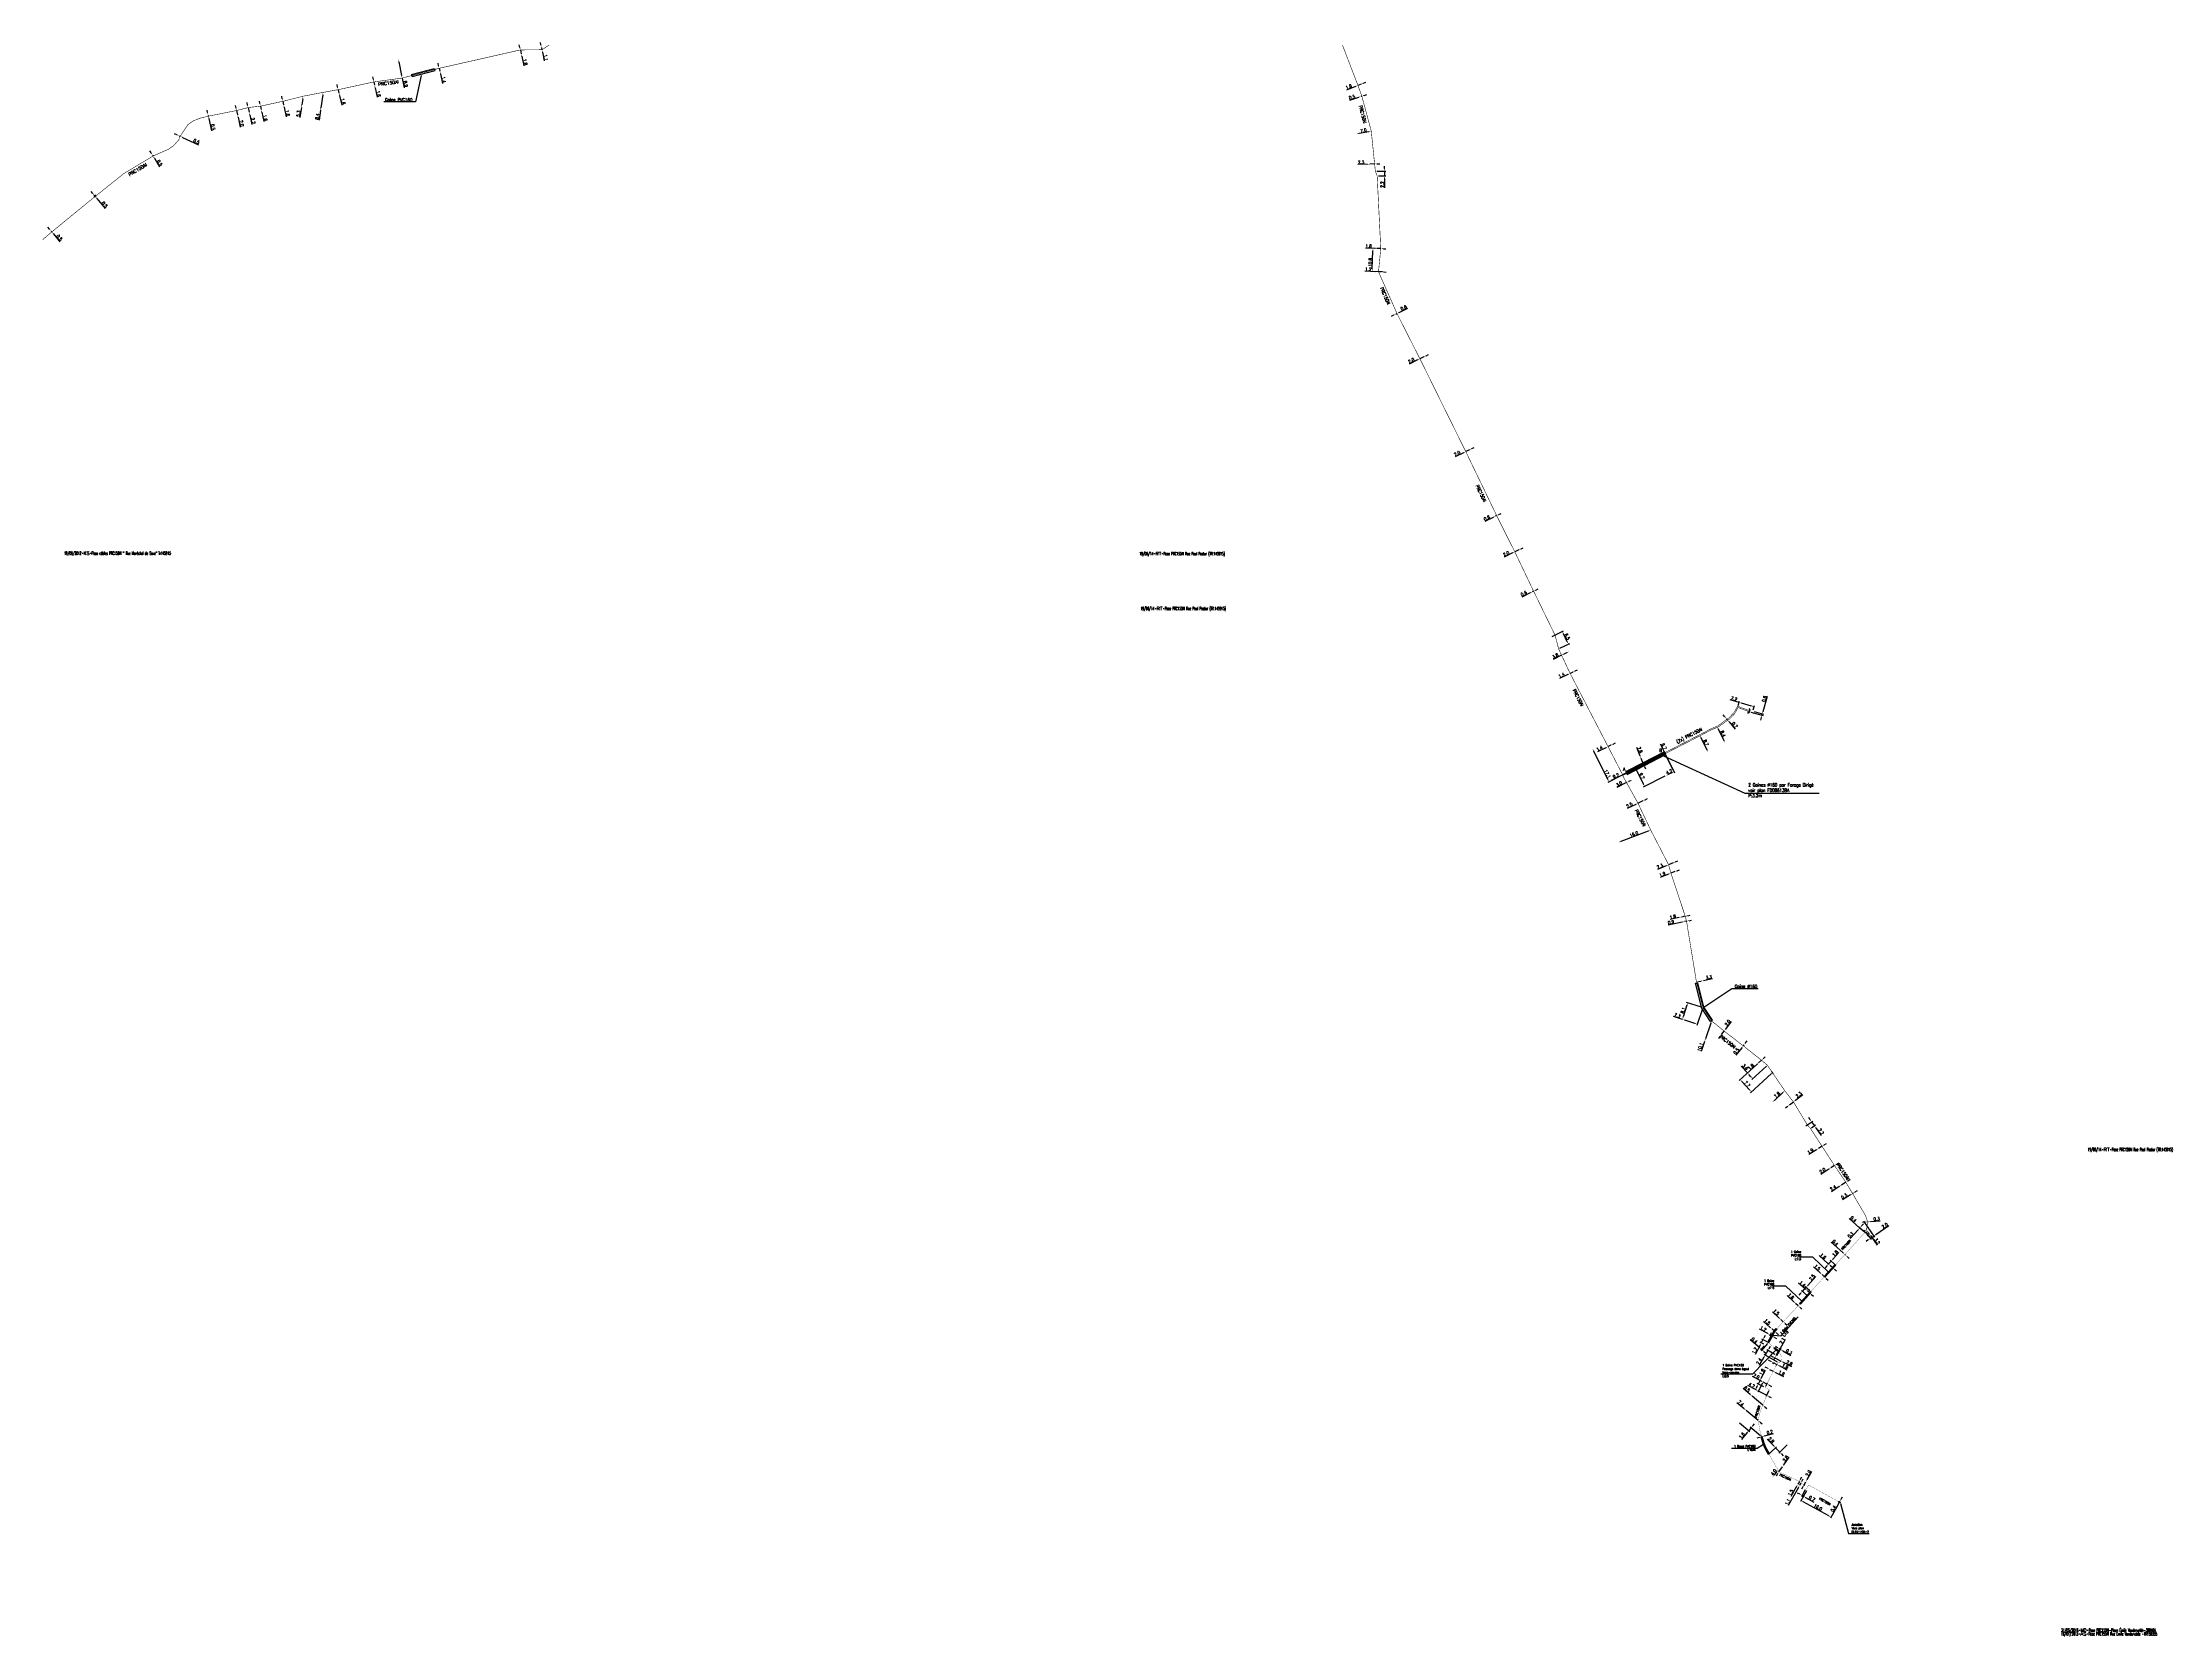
# Model space of a CAD drawing. Header units: millimetres. Extents: x 86000 to 86986, y 139260 to 140001.
import ezdxf
from ezdxf.enums import TextEntityAlignment as Align

# ---------------------------------------------------------------- set-up
doc = ezdxf.new("R2010")
doc.units = ezdxf.units.MM
doc.header["$PDMODE"] = 34
doc.layers.get('0').update_dxf_attribs({"linetype": 'CONTINUOUS'})
doc.layers.get('DEFPOINTS').update_dxf_attribs({"linetype": 'CONTINUOUS'})
for name, color, linetype in [('M_130', 3, 'M_ST_15'), ('M_300', 7, 'CONTINUOUS'), ('M_400', 7, 'CONTINUOUS'), ('M_910', 255, 'CONTINUOUS')]:
    doc.layers.add(name, color=color, linetype=linetype)
doc.styles.get("Standard").update_dxf_attribs({"font": 'romans.shx', "width": 0.85})
doc.linetypes.add('M_ST_15', pattern='A,5,-0.3,["XX",Standard,S=1,R=0,X=0,Y=-0.5],-2.5', length=7.8)
doc.dimstyles.get("Standard").update_dxf_attribs({"dimtxt": 1.5, "dimasz": 1.2, "dimexe": 0.625, "dimexo": 0.625, "dimgap": 0.25, "dimtad": 1, "dimdec": 1, "dimzin": 0, "dimdsep": 46, "dimtxsty": 'Standard', "dimcen": -0.5, "dimadec": 0, "dimazin": 0, "dimtfac": 1, "dimtdec": 1, "dimtmove": 0, "dimatfit": 3, "dimfxl": 1, "dimtolj": 1, "dimtzin": 0, "dimarcsym": 0})

# ---------------------------------------------------------------- blocks, each defined once
blk = doc.blocks.new('*D0')
at = {"layer": 'DEFPOINTS', "color": 0, "linetype": 'Continuous', "transparency": 16777216}
for p in [(86003.95, 139913.48), (86003.95, 139913.48), (86004.26, 139913.09)]:
    blk.add_point(p, dxfattribs=at)
at = {"layer": 'M_130', "color": 0, "linetype": 'Continuous', "lineweight": -2, "transparency": 16777216}
for p, q in [((86003.19, 139914.41), (86002.43, 139915.34)), ((86003.95, 139913.48), (86004.26, 139913.09)), ((86005.03, 139912.17), (86008.01, 139908.52))]:
    blk.add_line(p, q, dxfattribs=at)
at = {"layer": 'M_130', "color": 0, "linetype": 'Continuous', "transparency": 16777216}
for points in [[(86003.34, 139914.54), (86003.03, 139914.28), (86003.95, 139913.48)], [(86005.18, 139912.29), (86004.87, 139912.04), (86004.26, 139913.09)]]:
    blk.add_solid(points, dxfattribs=at)
at = {"layer": 'M_130', "color": 0, "linetype": 'Continuous', "transparency": 16777216, "insert": (86007.78, 139910.38), "char_height": 1.5, "attachment_point": 5, "rotation": 309.31504}
blk.add_mtext('\\A1;0.5', dxfattribs=at)
blk = doc.blocks.new('*D1')
at = {"layer": 'DEFPOINTS', "color": 0, "linetype": 'Continuous', "transparency": 16777216}
for p in [(86023.38, 139929.38), (86023.7, 139928.99), (86024.11, 139929.97)]:
    blk.add_point(p, dxfattribs=at)
at = {"layer": 'M_130', "color": 0, "linetype": 'Continuous', "lineweight": -2, "transparency": 16777216}
for p, q in [((86023.35, 139930.9), (86022.59, 139931.83)), ((86023.86, 139929.77), (86024.6, 139930.37)), ((86024.11, 139929.97), (86024.43, 139929.59)), ((86024.18, 139929.38), (86024.91, 139929.98)), ((86025.19, 139928.66), (86029.05, 139923.92))]:
    blk.add_line(p, q, dxfattribs=at)
at = {"layer": 'M_130', "color": 0, "linetype": 'Continuous', "transparency": 16777216}
for points in [[(86023.51, 139931.03), (86023.2, 139930.78), (86024.11, 139929.97)], [(86025.34, 139928.78), (86025.03, 139928.53), (86024.43, 139929.59)]]:
    blk.add_solid(points, dxfattribs=at)
at = {"layer": 'M_130', "color": 0, "linetype": 'Continuous', "transparency": 16777216, "insert": (86028.83, 139925.78), "char_height": 1.5, "attachment_point": 5, "rotation": 309.21706}
blk.add_mtext('\\A1;0.5', dxfattribs=at)
blk = doc.blocks.new('*D2')
at = {"layer": 'DEFPOINTS', "color": 0, "linetype": 'Continuous', "transparency": 16777216}
for p in [(86051.1, 139948.8), (86051.1, 139948.8), (86051.35, 139948.37)]:
    blk.add_point(p, dxfattribs=at)
at = {"layer": 'M_130', "color": 0, "linetype": 'Continuous', "lineweight": -2, "transparency": 16777216}
for p, q in [((86050.49, 139949.83), (86049.87, 139950.87)), ((86051.1, 139948.8), (86051.35, 139948.37)), ((86051.97, 139947.34), (86054.37, 139943.29))]:
    blk.add_line(p, q, dxfattribs=at)
at = {"layer": 'M_130', "color": 0, "linetype": 'Continuous', "transparency": 16777216}
for points in [[(86050.66, 139949.94), (86050.31, 139949.73), (86051.1, 139948.8)], [(86052.14, 139947.44), (86051.79, 139947.24), (86051.35, 139948.37)]]:
    blk.add_solid(points, dxfattribs=at)
at = {"layer": 'M_130', "color": 0, "linetype": 'Continuous', "transparency": 16777216, "insert": (86054.42, 139945.17), "char_height": 1.5, "attachment_point": 5, "rotation": 300.69195}
blk.add_mtext('\\A1;0.5', dxfattribs=at)
blk = doc.blocks.new('*D3')
at = {"layer": 'DEFPOINTS', "color": 0, "linetype": 'Continuous', "transparency": 16777216}
for p in [(86063.55, 139957.78), (86063.55, 139957.78), (86064.01, 139957.57)]:
    blk.add_point(p, dxfattribs=at)
at = {"layer": 'M_130', "color": 0, "linetype": 'Continuous', "lineweight": -2, "transparency": 16777216}
for p, q in [((86062.46, 139958.28), (86061.38, 139958.78)), ((86063.55, 139957.78), (86064.01, 139957.57)), ((86065.1, 139957.06), (86072.56, 139953.61))]:
    blk.add_line(p, q, dxfattribs=at)
at = {"layer": 'M_130', "color": 0, "linetype": 'Continuous', "transparency": 16777216}
for points in [[(86062.55, 139958.46), (86062.38, 139958.1), (86063.55, 139957.78)], [(86065.18, 139957.24), (86065.01, 139956.88), (86064.01, 139957.57)]]:
    blk.add_solid(points, dxfattribs=at)
at = {"layer": 'M_130', "color": 0, "linetype": 'Continuous', "transparency": 16777216, "insert": (86071.54, 139955.18), "char_height": 1.5, "attachment_point": 5, "rotation": 335.17063}
blk.add_mtext('\\A1;0.5', dxfattribs=at)
blk = doc.blocks.new('*D4')
at = {"layer": 'DEFPOINTS', "color": 0, "linetype": 'Continuous', "transparency": 16777216}
for p in [(86077.02, 139967.43), (86077.02, 139967.43), (86077.13, 139966.94)]:
    blk.add_point(p, dxfattribs=at)
at = {"layer": 'M_130', "color": 0, "linetype": 'Continuous', "lineweight": -2, "transparency": 16777216}
for p, q in [((86076.76, 139968.6), (86076.51, 139969.77)), ((86077.02, 139967.43), (86077.13, 139966.94)), ((86077.38, 139965.77), (86078.63, 139960.07))]:
    blk.add_line(p, q, dxfattribs=at)
at = {"layer": 'M_130', "color": 0, "linetype": 'Continuous', "transparency": 16777216}
for points in [[(86076.96, 139968.64), (86076.57, 139968.56), (86077.02, 139967.43)], [(86077.58, 139965.81), (86077.19, 139965.72), (86077.13, 139966.94)]]:
    blk.add_solid(points, dxfattribs=at)
at = {"layer": 'M_130', "color": 0, "linetype": 'Continuous', "transparency": 16777216, "insert": (86079.27, 139961.83), "char_height": 1.5, "attachment_point": 5, "rotation": 282.33207}
blk.add_mtext('\\A1;0.5', dxfattribs=at)
blk = doc.blocks.new('*D5')
at = {"layer": 'DEFPOINTS', "color": 0, "linetype": 'Continuous', "transparency": 16777216}
for p in [(86090.22, 139969.55), (86090.64, 139967.59), (86090.64, 139967.59)]:
    blk.add_point(p, dxfattribs=at)
at = {"layer": 'M_130', "color": 0, "linetype": 'Continuous', "lineweight": -2, "transparency": 16777216}
for p, q in [((86089.96, 139970.72), (86089.7, 139971.89)), ((86090.22, 139969.55), (86090.64, 139967.59)), ((86090.9, 139966.42), (86091.91, 139961.82))]:
    blk.add_line(p, q, dxfattribs=at)
at = {"layer": 'M_130', "color": 0, "linetype": 'Continuous', "transparency": 16777216}
for points in [[(86090.16, 139970.76), (86089.77, 139970.68), (86090.22, 139969.55)], [(86091.1, 139966.46), (86090.71, 139966.38), (86090.64, 139967.59)]]:
    blk.add_solid(points, dxfattribs=at)
at = {"layer": 'M_130', "color": 0, "linetype": 'Continuous', "transparency": 16777216, "insert": (86092.55, 139963.58), "char_height": 1.5, "attachment_point": 5, "rotation": 282.33825}
blk.add_mtext('\\A1;2.0', dxfattribs=at)
blk = doc.blocks.new('*D6')
at = {"layer": 'DEFPOINTS', "color": 0, "linetype": 'Continuous', "transparency": 16777216}
for p in [(86095.6, 139970.93), (86096.07, 139968.78), (86096.07, 139968.78)]:
    blk.add_point(p, dxfattribs=at)
at = {"layer": 'M_130', "color": 0, "linetype": 'Continuous', "lineweight": -2, "transparency": 16777216}
for p, q in [((86095.35, 139972.1), (86095.09, 139973.27)), ((86095.6, 139970.93), (86096.07, 139968.78)), ((86096.33, 139967.61), (86097.34, 139963.01))]:
    blk.add_line(p, q, dxfattribs=at)
at = {"layer": 'M_130', "color": 0, "linetype": 'Continuous', "transparency": 16777216}
for points in [[(86095.54, 139972.14), (86095.15, 139972.06), (86095.6, 139970.93)], [(86096.53, 139967.65), (86096.13, 139967.56), (86096.07, 139968.78)]]:
    blk.add_solid(points, dxfattribs=at)
at = {"layer": 'M_130', "color": 0, "linetype": 'Continuous', "transparency": 16777216, "insert": (86097.97, 139964.77), "char_height": 1.5, "attachment_point": 5, "rotation": 282.33825}
blk.add_mtext('\\A1;2.2', dxfattribs=at)
blk = doc.blocks.new('*D7')
at = {"layer": 'DEFPOINTS', "color": 0, "linetype": 'Continuous', "transparency": 16777216}
for p in [(86101.35, 139971.59), (86101.68, 139970.02), (86101.68, 139970.02)]:
    blk.add_point(p, dxfattribs=at)
at = {"layer": 'M_130', "color": 0, "linetype": 'Continuous', "lineweight": -2, "transparency": 16777216}
for p, q in [((86101.09, 139972.76), (86100.84, 139973.93)), ((86101.35, 139971.59), (86101.68, 139970.02)), ((86101.94, 139968.85), (86102.89, 139964.44))]:
    blk.add_line(p, q, dxfattribs=at)
at = {"layer": 'M_130', "color": 0, "linetype": 'Continuous', "transparency": 16777216}
for points in [[(86101.29, 139972.8), (86100.9, 139972.72), (86101.35, 139971.59)], [(86102.13, 139968.89), (86101.74, 139968.81), (86101.68, 139970.02)]]:
    blk.add_solid(points, dxfattribs=at)
at = {"layer": 'M_130', "color": 0, "linetype": 'Continuous', "transparency": 16777216, "insert": (86103.55, 139966.11), "char_height": 1.5, "attachment_point": 5, "rotation": 282.19373}
blk.add_mtext('\\A1;1.6', dxfattribs=at)
blk = doc.blocks.new('*D8')
at = {"layer": 'DEFPOINTS', "color": 0, "linetype": 'Continuous', "transparency": 16777216}
for p in [(86111.76, 139973.84), (86112.1, 139972.27), (86112.1, 139972.27)]:
    blk.add_point(p, dxfattribs=at)
at = {"layer": 'M_130', "color": 0, "linetype": 'Continuous', "lineweight": -2, "transparency": 16777216}
for p, q in [((86111.5, 139975.01), (86111.25, 139976.18)), ((86111.76, 139973.84), (86112.1, 139972.27)), ((86112.35, 139971.1), (86113.3, 139966.69))]:
    blk.add_line(p, q, dxfattribs=at)
at = {"layer": 'M_130', "color": 0, "linetype": 'Continuous', "transparency": 16777216}
for points in [[(86111.7, 139975.05), (86111.31, 139974.97), (86111.76, 139973.84)], [(86112.55, 139971.14), (86112.15, 139971.06), (86112.1, 139972.27)]]:
    blk.add_solid(points, dxfattribs=at)
at = {"layer": 'M_130', "color": 0, "linetype": 'Continuous', "transparency": 16777216, "insert": (86113.96, 139968.36), "char_height": 1.5, "attachment_point": 5, "rotation": 282.19373}
blk.add_mtext('\\A1;1.6', dxfattribs=at)
blk = doc.blocks.new('*D9')
at = {"layer": 'DEFPOINTS', "color": 0, "linetype": 'Continuous', "transparency": 16777216}
for p in [(86121.16, 139976.21), (86120.39, 139970.96), (86120.39, 139970.96)]:
    blk.add_point(p, dxfattribs=at)
at = {"layer": 'M_130', "color": 0, "linetype": 'Continuous', "lineweight": -2, "transparency": 16777216}
for p, q in [((86120.98, 139975.02), (86120.57, 139972.15)), ((86120.39, 139970.96), (86119.72, 139966.35))]:
    blk.add_line(p, q, dxfattribs=at)
at = {"layer": 'M_130', "color": 0, "linetype": 'Continuous', "transparency": 16777216}
for points in [[(86120.37, 139972.18), (86120.76, 139972.12), (86120.39, 139970.96)], [(86120.78, 139975.05), (86121.18, 139974.99), (86121.16, 139976.21)]]:
    blk.add_solid(points, dxfattribs=at)
at = {"layer": 'M_130', "color": 0, "linetype": 'Continuous', "transparency": 16777216, "insert": (86118.96, 139968.07), "char_height": 1.5, "attachment_point": 5, "rotation": 81.73634}
blk.add_mtext('\\A1;5.3', dxfattribs=at)
blk = doc.blocks.new('*D10')
at = {"layer": 'DEFPOINTS', "color": 0, "linetype": 'Continuous', "transparency": 16777216}
for p in [(86130.48, 139977.99), (86129.27, 139969.67), (86129.27, 139969.67)]:
    blk.add_point(p, dxfattribs=at)
at = {"layer": 'M_130', "color": 0, "linetype": 'Continuous', "lineweight": -2, "transparency": 16777216}
for p, q in [((86130.31, 139976.8), (86129.45, 139970.86)), ((86129.27, 139969.67), (86128.6, 139965))]:
    blk.add_line(p, q, dxfattribs=at)
at = {"layer": 'M_130', "color": 0, "linetype": 'Continuous', "transparency": 16777216}
for points in [[(86130.11, 139976.83), (86130.51, 139976.77), (86130.48, 139977.99)], [(86129.25, 139970.89), (86129.65, 139970.83), (86129.27, 139969.67)]]:
    blk.add_solid(points, dxfattribs=at)
at = {"layer": 'M_130', "color": 0, "linetype": 'Continuous', "transparency": 16777216, "insert": (86127.84, 139966.74), "char_height": 1.5, "attachment_point": 5, "rotation": 81.73634}
blk.add_mtext('\\A1;8.4', dxfattribs=at)
blk = doc.blocks.new('*D11')
at = {"layer": 'DEFPOINTS', "color": 0, "linetype": 'Continuous', "transparency": 16777216}
for p in [(86137.51, 139979.25), (86137.86, 139977.69), (86137.86, 139977.69)]:
    blk.add_point(p, dxfattribs=at)
at = {"layer": 'M_130', "color": 0, "linetype": 'Continuous', "lineweight": -2, "transparency": 16777216}
for p, q in [((86137.24, 139980.42), (86136.98, 139981.59)), ((86137.51, 139979.25), (86137.86, 139977.69)), ((86138.12, 139976.52), (86139.12, 139972.12))]:
    blk.add_line(p, q, dxfattribs=at)
at = {"layer": 'M_130', "color": 0, "linetype": 'Continuous', "transparency": 16777216}
for points in [[(86137.44, 139980.47), (86137.05, 139980.38), (86137.51, 139979.25)], [(86138.32, 139976.56), (86137.93, 139976.48), (86137.86, 139977.69)]]:
    blk.add_solid(points, dxfattribs=at)
at = {"layer": 'M_130', "color": 0, "linetype": 'Continuous', "transparency": 16777216, "insert": (86139.76, 139973.8), "char_height": 1.5, "attachment_point": 5, "rotation": 282.73543}
blk.add_mtext('\\A1;1.6', dxfattribs=at)
blk = doc.blocks.new('*D12')
at = {"layer": 'DEFPOINTS', "color": 0, "linetype": 'Continuous', "transparency": 16777216}
for p in [(86154.14, 139982.87), (86154.45, 139981.3), (86154.45, 139981.3)]:
    blk.add_point(p, dxfattribs=at)
at = {"layer": 'M_130', "color": 0, "linetype": 'Continuous', "lineweight": -2, "transparency": 16777216}
for p, q in [((86153.9, 139984.04), (86153.67, 139985.22)), ((86154.14, 139982.87), (86154.45, 139981.3)), ((86154.68, 139980.12), (86155.56, 139975.7))]:
    blk.add_line(p, q, dxfattribs=at)
at = {"layer": 'M_130', "color": 0, "linetype": 'Continuous', "transparency": 16777216}
for points in [[(86154.1, 139984.08), (86153.71, 139984.01), (86154.14, 139982.87)], [(86154.88, 139980.16), (86154.49, 139980.08), (86154.45, 139981.3)]]:
    blk.add_solid(points, dxfattribs=at)
at = {"layer": 'M_130', "color": 0, "linetype": 'Continuous', "transparency": 16777216, "insert": (86156.25, 139977.36), "char_height": 1.5, "attachment_point": 5, "rotation": 281.25948}
blk.add_mtext('\\A1;1.6', dxfattribs=at)
blk = doc.blocks.new('*D13')
at = {"layer": 'DEFPOINTS', "color": 0, "linetype": 'Continuous', "transparency": 16777216}
for p in [(86165.39, 139993.36), (86165.39, 139993.36), (86167.27, 139984.65)]:
    blk.add_point(p, dxfattribs=at)
at = {"layer": 'M_130', "color": 0, "linetype": 'Continuous', "lineweight": -2, "transparency": 16777216}
for p, q in [((86165.65, 139992.18), (86167.02, 139985.83)), ((86167.27, 139984.65), (86168.24, 139980.17))]:
    blk.add_line(p, q, dxfattribs=at)
at = {"layer": 'M_130', "color": 0, "linetype": 'Continuous', "transparency": 16777216}
for points in [[(86165.84, 139992.22), (86165.45, 139992.14), (86165.39, 139993.36)], [(86167.21, 139985.87), (86166.82, 139985.79), (86167.27, 139984.65)]]:
    blk.add_solid(points, dxfattribs=at)
at = {"layer": 'M_130', "color": 0, "linetype": 'Continuous', "transparency": 16777216, "insert": (86168.89, 139981.9), "char_height": 1.5, "attachment_point": 5, "rotation": 282.15787}
blk.add_mtext('\\A1;8.9', dxfattribs=at)
blk = doc.blocks.new('*D14')
at = {"layer": 'DEFPOINTS', "color": 0, "linetype": 'Continuous', "transparency": 16777216}
for p in [(86184.48, 139989.19), (86184.78, 139987.82), (86184.78, 139987.82)]:
    blk.add_point(p, dxfattribs=at)
at = {"layer": 'M_130', "color": 0, "linetype": 'Continuous', "lineweight": -2, "transparency": 16777216}
for p, q in [((86184.23, 139990.36), (86183.97, 139991.54)), ((86184.48, 139989.19), (86184.78, 139987.82)), ((86185.04, 139986.65), (86186.02, 139982.18))]:
    blk.add_line(p, q, dxfattribs=at)
at = {"layer": 'M_130', "color": 0, "linetype": 'Continuous', "transparency": 16777216}
for points in [[(86184.42, 139990.41), (86184.03, 139990.32), (86184.48, 139989.19)], [(86185.23, 139986.69), (86184.84, 139986.61), (86184.78, 139987.82)]]:
    blk.add_solid(points, dxfattribs=at)
at = {"layer": 'M_130', "color": 0, "linetype": 'Continuous', "transparency": 16777216, "insert": (86186.67, 139983.89), "char_height": 1.5, "attachment_point": 5, "rotation": 282.35624}
blk.add_mtext('\\A1;1.4', dxfattribs=at)
blk = doc.blocks.new('GIS_MODF')
at = {"color": 0, "linetype": 'Continuous', "flags": 128}
for points in [[(-2.18, -0.01), (-1.68, -0.01)], [(1.52, -0.01), (2.02, -0.01)]]:
    blk.add_lwpolyline(points, dxfattribs=at)
at = {"color": 0, "linetype": 'Continuous', "width": 0.5}
blk.add_attdef('DATE', text='', height=1.5, dxfattribs=at).set_placement((-2.5, -0.8), align=Align.RIGHT)
at = {"color": 0, "linetype": 'Continuous', "width": 1.771291}
blk.add_attdef('USER', text='', height=1.5, dxfattribs=at).set_placement((-1.51, -0.8), (1.28, -0.8), align=Align.FIT)
at = {"color": 0, "linetype": 'Continuous', "width": 0.5}
blk.add_attdef('DESC', (2.29, -0.8), '', height=1.5, dxfattribs=at)
blk = doc.blocks.new('*D16')
at = {"layer": 'DEFPOINTS', "color": 0, "linetype": 'Continuous', "transparency": 16777216}
for p in [(86222.25, 139997.74), (86222.62, 139995.98), (86222.62, 139995.98)]:
    blk.add_point(p, dxfattribs=at)
at = {"layer": 'M_130', "color": 0, "linetype": 'Continuous', "lineweight": -2, "transparency": 16777216}
for p, q in [((86222, 139998.92), (86221.76, 140000.09)), ((86222.25, 139997.74), (86222.62, 139995.98)), ((86222.87, 139994.81), (86223.8, 139990.4))]:
    blk.add_line(p, q, dxfattribs=at)
at = {"layer": 'M_130', "color": 0, "linetype": 'Continuous', "transparency": 16777216}
for points in [[(86222.2, 139998.96), (86221.81, 139998.88), (86222.25, 139997.74)], [(86223.07, 139994.85), (86222.67, 139994.77), (86222.62, 139995.98)]]:
    blk.add_solid(points, dxfattribs=at)
at = {"layer": 'M_130', "color": 0, "linetype": 'Continuous', "transparency": 16777216, "insert": (86224.47, 139992.07), "char_height": 1.5, "attachment_point": 5, "rotation": 281.89884}
blk.add_mtext('\\A1;1.8', dxfattribs=at)
blk = doc.blocks.new('*D17')
at = {"layer": 'DEFPOINTS', "color": 0, "linetype": 'Continuous', "transparency": 16777216}
for p in [(86232.06, 139998.91), (86232.06, 139998.91), (86232.29, 139997.83)]:
    blk.add_point(p, dxfattribs=at)
at = {"layer": 'M_130', "color": 0, "linetype": 'Continuous', "lineweight": -2, "transparency": 16777216}
for p, q in [((86231.81, 140000.08), (86231.56, 140001.25)), ((86232.06, 139998.91), (86232.29, 139997.83)), ((86232.55, 139996.66), (86233.41, 139992.64))]:
    blk.add_line(p, q, dxfattribs=at)
at = {"layer": 'M_130', "color": 0, "linetype": 'Continuous', "transparency": 16777216}
for points in [[(86232.01, 140000.12), (86231.62, 140000.04), (86232.06, 139998.91)], [(86232.74, 139996.7), (86232.35, 139996.61), (86232.29, 139997.83)]]:
    blk.add_solid(points, dxfattribs=at)
at = {"layer": 'M_130', "color": 0, "linetype": 'Continuous', "transparency": 16777216, "insert": (86234.11, 139994.13), "char_height": 1.5, "attachment_point": 5, "rotation": 282.10037}
blk.add_mtext('\\A1;1.1', dxfattribs=at)
blk = doc.blocks.new('*D18')
at = {"layer": 'DEFPOINTS', "color": 0, "linetype": 'Continuous', "transparency": 16777216}
for p in [(86819.2, 139324.86), (86820.32, 139328.32), (86820.94, 139327.98)]:
    blk.add_point(p, dxfattribs=at)
at = {"layer": 'M_130', "color": 0, "linetype": 'Continuous', "lineweight": -2, "transparency": 16777216}
for p, q in [((86817.54, 139325.79), (86816.49, 139326.37)), ((86820.02, 139327.78), (86818.28, 139324.66)), ((86818.59, 139325.21), (86819.2, 139324.86)), ((86820.63, 139327.44), (86818.9, 139324.32)), ((86820.25, 139324.28), (86824.07, 139322.16))]:
    blk.add_line(p, q, dxfattribs=at)
at = {"layer": 'M_130', "color": 0, "linetype": 'Continuous', "transparency": 16777216}
for points in [[(86817.64, 139325.96), (86817.44, 139325.61), (86818.59, 139325.21)], [(86820.35, 139324.46), (86820.15, 139324.11), (86819.2, 139324.86)]]:
    blk.add_solid(points, dxfattribs=at)
at = {"layer": 'M_130', "color": 0, "linetype": 'Continuous', "transparency": 16777216, "insert": (86823.17, 139323.8), "char_height": 1.5, "attachment_point": 5, "rotation": 330.91093}
blk.add_mtext('\\A1;0.7', dxfattribs=at)
blk = doc.blocks.new('*D19')
at = {"layer": 'DEFPOINTS', "color": 0, "linetype": 'Continuous', "transparency": 16777216}
for p in [(86818.12, 139322.92), (86820.94, 139327.98), (86836.06, 139322.26)]:
    blk.add_point(p, dxfattribs=at)
at = {"layer": 'M_300', "color": 0, "linetype": 'Continuous', "lineweight": -2, "transparency": 16777216}
for p, q in [((86820.63, 139327.44), (86817.82, 139322.38)), ((86831.05, 139315.73), (86819.17, 139322.34)), ((86835.76, 139321.72), (86831.8, 139314.6))]:
    blk.add_line(p, q, dxfattribs=at)
at = {"layer": 'M_300', "color": 0, "linetype": 'Continuous', "transparency": 16777216}
for points in [[(86819.27, 139322.51), (86819.07, 139322.16), (86818.12, 139322.92)], [(86831.15, 139315.9), (86830.96, 139315.55), (86832.1, 139315.14)]]:
    blk.add_solid(points, dxfattribs=at)
at = {"layer": 'M_300', "color": 0, "linetype": 'Continuous', "transparency": 16777216, "insert": (86825.96, 139319.7), "char_height": 1.5, "attachment_point": 5, "rotation": 330.91093}
blk.add_mtext('\\A1;16.0', dxfattribs=at)
blk = doc.blocks.new('*D20')
at = {"layer": 'DEFPOINTS', "color": 0, "linetype": 'Continuous', "transparency": 16777216}
for p in [(86835.99, 139322.13), (86836.18, 139322.48), (86836.18, 139322.48)]:
    blk.add_point(p, dxfattribs=at)
at = {"layer": 'M_300', "color": 0, "linetype": 'Continuous', "lineweight": -2, "transparency": 16777216}
for p, q in [((86835.41, 139321.09), (86833.25, 139317.21)), ((86836.18, 139322.48), (86835.99, 139322.13)), ((86836.77, 139323.53), (86837.35, 139324.58))]:
    blk.add_line(p, q, dxfattribs=at)
at = {"layer": 'M_300', "color": 0, "linetype": 'Continuous', "transparency": 16777216}
for points in [[(86835.23, 139321.18), (86835.58, 139320.99), (86835.99, 139322.13)], [(86836.59, 139323.63), (86836.94, 139323.44), (86836.18, 139322.48)]]:
    blk.add_solid(points, dxfattribs=at)
at = {"layer": 'M_300', "color": 0, "linetype": 'Continuous', "transparency": 16777216, "insert": (86833.16, 139319.11), "char_height": 1.5, "attachment_point": 5, "rotation": 60.91093}
blk.add_mtext('\\A1;0.4', dxfattribs=at)
blk = doc.blocks.new('M_300_04')
at = {"color": 0, "linetype": 'Continuous'}
blk.add_line((0, 1.125), (0, -0.375), dxfattribs=at)
blk.add_solid([(-1, 0.75), (-1, 0), (1, 0.75), (1, 0)], dxfattribs=at)
at = {"color": 0, "linetype": 'Continuous', "width": 0.75, "flags": 3}
for tag, p in [('DEF_COUP', (0, -7.125)), ('DEF_TYPE', (0, -9.625)), ('DEF_LEG', (0, -4.625))]:
    blk.add_attdef(tag, text='', height=1.2, dxfattribs=at).set_placement(p, align=Align.MIDDLE)
blk = doc.blocks.new('*D22')
at = {"layer": 'DEFPOINTS', "color": 0, "linetype": 'Continuous', "transparency": 16777216}
for p in [(86613.44, 139981.82), (86613.44, 139981.82), (86611.96, 139981.22)]:
    blk.add_point(p, dxfattribs=at)
at = {"layer": 'M_130', "color": 0, "linetype": 'Continuous', "lineweight": -2, "transparency": 16777216}
for p, q in [((86613.44, 139981.82), (86611.96, 139981.22)), ((86614.55, 139982.27), (86615.67, 139982.72)), ((86610.85, 139980.77), (86606.67, 139979.08))]:
    blk.add_line(p, q, dxfattribs=at)
at = {"layer": 'M_130', "color": 0, "linetype": 'Continuous', "transparency": 16777216}
for points in [[(86614.48, 139982.46), (86614.63, 139982.08), (86613.44, 139981.82)], [(86610.77, 139980.96), (86610.92, 139980.58), (86611.96, 139981.22)]]:
    blk.add_solid(points, dxfattribs=at)
at = {"layer": 'M_130', "color": 0, "linetype": 'Continuous', "transparency": 16777216, "insert": (86607.68, 139980.57), "char_height": 1.5, "attachment_point": 5, "rotation": 22.0178}
blk.add_mtext('\\A1;1.6', dxfattribs=at)
blk = doc.blocks.new('*D23')
at = {"layer": 'DEFPOINTS', "color": 0, "linetype": 'Continuous', "transparency": 16777216}
for p in [(86613.3, 139976.06), (86613.3, 139976.06), (86613.77, 139976.22)]:
    blk.add_point(p, dxfattribs=at)
at = {"layer": 'M_130', "color": 0, "linetype": 'Continuous', "lineweight": -2, "transparency": 16777216}
for p, q in [((86612.16, 139975.68), (86608.02, 139974.29)), ((86613.77, 139976.22), (86613.3, 139976.06)), ((86614.91, 139976.61), (86616.05, 139976.99))]:
    blk.add_line(p, q, dxfattribs=at)
at = {"layer": 'M_130', "color": 0, "linetype": 'Continuous', "transparency": 16777216}
for points in [[(86612.1, 139975.87), (86612.23, 139975.49), (86613.3, 139976.06)], [(86614.85, 139976.8), (86614.98, 139976.42), (86613.77, 139976.22)]]:
    blk.add_solid(points, dxfattribs=at)
at = {"layer": 'M_130', "color": 0, "linetype": 'Continuous', "transparency": 16777216, "insert": (86609.2, 139975.74), "char_height": 1.5, "attachment_point": 5, "rotation": 18.61384}
blk.add_mtext('\\A1;0.5', dxfattribs=at)
blk = doc.blocks.new('*D24')
at = {"layer": 'DEFPOINTS', "color": 0, "linetype": 'Continuous', "transparency": 16777216}
for p in [(86611.28, 139958.65), (86611.28, 139958.65), (86618.16, 139959.92)]:
    blk.add_point(p, dxfattribs=at)
at = {"layer": 'M_130', "color": 0, "linetype": 'Continuous', "lineweight": -2, "transparency": 16777216}
blk.add_line((86616.98, 139959.7), (86612.46, 139958.87), dxfattribs=at)
at = {"layer": 'M_130', "color": 0, "linetype": 'Continuous', "transparency": 16777216}
for points in [[(86612.42, 139959.06), (86612.49, 139958.67), (86611.28, 139958.65)], [(86616.94, 139959.9), (86617.02, 139959.5), (86618.16, 139959.92)]]:
    blk.add_solid(points, dxfattribs=at)
at = {"layer": 'M_130', "color": 0, "linetype": 'Continuous', "transparency": 16777216, "insert": (86614.54, 139960.27), "char_height": 1.5, "attachment_point": 5, "rotation": 10.45823}
blk.add_mtext('\\A1;7.0', dxfattribs=at)
blk = doc.blocks.new('*D25')
at = {"layer": 'DEFPOINTS', "color": 0, "linetype": 'Continuous', "transparency": 16777216}
for p in [(86617.41, 139944.6), (86617.41, 139944.6), (86619.71, 139944.69)]:
    blk.add_point(p, dxfattribs=at)
at = {"layer": 'M_130', "color": 0, "linetype": 'Continuous', "lineweight": -2, "transparency": 16777216}
for p, q in [((86616.21, 139944.56), (86611.85, 139944.38)), ((86619.71, 139944.69), (86617.41, 139944.6)), ((86620.91, 139944.74), (86622.11, 139944.79))]:
    blk.add_line(p, q, dxfattribs=at)
at = {"layer": 'M_130', "color": 0, "linetype": 'Continuous', "transparency": 16777216}
for points in [[(86616.21, 139944.76), (86616.22, 139944.36), (86617.41, 139944.6)], [(86620.9, 139944.94), (86620.92, 139944.54), (86619.71, 139944.69)]]:
    blk.add_solid(points, dxfattribs=at)
at = {"layer": 'M_130', "color": 0, "linetype": 'Continuous', "transparency": 16777216, "insert": (86613.39, 139945.45), "char_height": 1.5, "attachment_point": 5, "rotation": 2.2571}
blk.add_mtext('\\A1;2.3', dxfattribs=at)
blk = doc.blocks.new('*D26')
at = {"layer": 'DEFPOINTS', "color": 0, "linetype": 'Continuous', "transparency": 16777216}
for p in [(86620.06, 139941.31), (86620.9, 139939.11), (86624.24, 139939.1)]:
    blk.add_point(p, dxfattribs=at)
at = {"layer": 'M_130', "color": 0, "linetype": 'Continuous', "lineweight": -2, "transparency": 16777216}
for p, q in [((86624.25, 139942.51), (86624.25, 139943.71)), ((86620.68, 139941.31), (86624.87, 139941.31)), ((86621.52, 139939.11), (86624.87, 139939.1)), ((86624.24, 139937.9), (86624.23, 139933.53)), ((86624.24, 139941.31), (86624.24, 139939.1))]:
    blk.add_line(p, q, dxfattribs=at)
at = {"layer": 'M_130', "color": 0, "linetype": 'Continuous', "transparency": 16777216}
for points in [[(86624.05, 139942.51), (86624.45, 139942.51), (86624.24, 139941.31)], [(86624.04, 139937.9), (86624.44, 139937.9), (86624.24, 139939.1)]]:
    blk.add_solid(points, dxfattribs=at)
at = {"layer": 'M_130', "color": 0, "linetype": 'Continuous', "transparency": 16777216, "insert": (86623.23, 139935.12), "char_height": 1.5, "attachment_point": 5, "rotation": 89.89632}
blk.add_mtext('\\A1;2.2', dxfattribs=at)
blk = doc.blocks.new('*D27')
at = {"layer": 'DEFPOINTS', "color": 0, "linetype": 'Continuous', "transparency": 16777216}
for p in [(86620.77, 139905.37), (86620.77, 139905.37), (86622.57, 139905.3)]:
    blk.add_point(p, dxfattribs=at)
at = {"layer": 'M_130', "color": 0, "linetype": 'Continuous', "lineweight": -2, "transparency": 16777216}
for p, q in [((86619.57, 139905.41), (86615.39, 139905.57)), ((86622.57, 139905.3), (86620.77, 139905.37)), ((86623.77, 139905.25), (86624.97, 139905.21))]:
    blk.add_line(p, q, dxfattribs=at)
at = {"layer": 'M_130', "color": 0, "linetype": 'Continuous', "transparency": 16777216}
for points in [[(86619.58, 139905.61), (86619.57, 139905.21), (86620.77, 139905.37)], [(86623.78, 139905.45), (86623.76, 139905.05), (86622.57, 139905.3)]]:
    blk.add_solid(points, dxfattribs=at)
at = {"layer": 'M_130', "color": 0, "linetype": 'Continuous', "transparency": 16777216, "insert": (86616.92, 139906.51), "char_height": 1.5, "attachment_point": 5, "rotation": 357.85392}
blk.add_mtext('\\A1;1.8', dxfattribs=at)
blk = doc.blocks.new('*D28')
at = {"layer": 'DEFPOINTS', "color": 0, "linetype": 'Continuous', "transparency": 16777216}
for p in [(86618.96, 139905.43), (86620.77, 139905.37), (86624.01, 139894.44)]:
    blk.add_point(p, dxfattribs=at)
at = {"layer": 'M_130', "color": 0, "linetype": 'Continuous', "lineweight": -2, "transparency": 16777216}
for p, q in [((86620.15, 139905.39), (86618.33, 139905.46)), ((86618.6, 139895.84), (86618.91, 139904.23)), ((86623.38, 139894.46), (86617.93, 139894.66))]:
    blk.add_line(p, q, dxfattribs=at)
at = {"layer": 'M_130', "color": 0, "linetype": 'Continuous', "transparency": 16777216}
for points in [[(86618.71, 139904.24), (86619.11, 139904.23), (86618.96, 139905.43)], [(86618.4, 139895.85), (86618.8, 139895.83), (86618.55, 139894.64)]]:
    blk.add_solid(points, dxfattribs=at)
at = {"layer": 'M_130', "color": 0, "linetype": 'Continuous', "transparency": 16777216, "insert": (86617.71, 139898.92), "char_height": 1.5, "attachment_point": 5, "rotation": 87.85392}
blk.add_mtext('\\A1;10.8', dxfattribs=at)
blk = doc.blocks.new('*D29')
at = {"layer": 'DEFPOINTS', "color": 0, "linetype": 'Continuous', "transparency": 16777216}
for p in [(86621.52, 139894.53), (86622.72, 139894.49), (86622.72, 139894.49)]:
    blk.add_point(p, dxfattribs=at)
at = {"layer": 'M_130', "color": 0, "linetype": 'Continuous', "lineweight": -2, "transparency": 16777216}
for p, q in [((86620.32, 139894.58), (86615.21, 139894.77)), ((86622.72, 139894.49), (86621.52, 139894.53)), ((86623.92, 139894.44), (86625.12, 139894.4))]:
    blk.add_line(p, q, dxfattribs=at)
at = {"layer": 'M_130', "color": 0, "linetype": 'Continuous', "transparency": 16777216}
for points in [[(86620.33, 139894.77), (86620.32, 139894.38), (86621.52, 139894.53)], [(86623.93, 139894.64), (86623.91, 139894.24), (86622.72, 139894.49)]]:
    blk.add_solid(points, dxfattribs=at)
at = {"layer": 'M_130', "color": 0, "linetype": 'Continuous', "transparency": 16777216, "insert": (86616.75, 139895.71), "char_height": 1.5, "attachment_point": 5, "rotation": 357.85392}
blk.add_mtext('\\A1;1.2', dxfattribs=at)
blk = doc.blocks.new('*D30')
at = {"layer": 'DEFPOINTS', "color": 0, "linetype": 'Continuous', "transparency": 16777216}
for p in [(86629.58, 139874.82), (86629.58, 139874.82), (86630.12, 139875.09)]:
    blk.add_point(p, dxfattribs=at)
at = {"layer": 'M_130', "color": 0, "linetype": 'Continuous', "lineweight": -2, "transparency": 16777216}
for p, q in [((86628.5, 139874.29), (86627.42, 139873.76)), ((86629.58, 139874.82), (86630.12, 139875.09)), ((86631.19, 139875.61), (86635.12, 139877.54))]:
    blk.add_line(p, q, dxfattribs=at)
at = {"layer": 'M_130', "color": 0, "linetype": 'Continuous', "transparency": 16777216}
for points in [[(86628.41, 139874.47), (86628.59, 139874.11), (86629.58, 139874.82)], [(86631.1, 139875.79), (86631.28, 139875.44), (86630.12, 139875.09)]]:
    blk.add_solid(points, dxfattribs=at)
at = {"layer": 'M_130', "color": 0, "linetype": 'Continuous', "transparency": 16777216, "insert": (86633.25, 139877.74), "char_height": 1.5, "attachment_point": 5, "rotation": 26.19401}
blk.add_mtext('\\A1;0.6', dxfattribs=at)
blk = doc.blocks.new('*D31')
at = {"layer": 'DEFPOINTS', "color": 0, "linetype": 'Continuous', "transparency": 16777216}
for p in [(86640.78, 139854.05), (86642.57, 139854.94), (86642.57, 139854.94)]:
    blk.add_point(p, dxfattribs=at)
at = {"layer": 'M_130', "color": 0, "linetype": 'Continuous', "lineweight": -2, "transparency": 16777216}
for p, q in [((86639.7, 139853.52), (86635.78, 139851.59)), ((86642.57, 139854.94), (86640.78, 139854.05)), ((86643.65, 139855.47), (86644.72, 139856))]:
    blk.add_line(p, q, dxfattribs=at)
at = {"layer": 'M_130', "color": 0, "linetype": 'Continuous', "transparency": 16777216}
for points in [[(86639.61, 139853.7), (86639.79, 139853.34), (86640.78, 139854.05)], [(86643.56, 139855.65), (86643.73, 139855.29), (86642.57, 139854.94)]]:
    blk.add_solid(points, dxfattribs=at)
at = {"layer": 'M_130', "color": 0, "linetype": 'Continuous', "transparency": 16777216, "insert": (86636.76, 139853.19), "char_height": 1.5, "attachment_point": 5, "rotation": 26.26783}
blk.add_mtext('\\A1;2.0', dxfattribs=at)
blk = doc.blocks.new('*D32')
at = {"layer": 'DEFPOINTS', "color": 0, "linetype": 'Continuous', "transparency": 16777216}
for p in [(86662.12, 139810.87), (86663.91, 139811.76), (86663.91, 139811.76)]:
    blk.add_point(p, dxfattribs=at)
at = {"layer": 'M_130', "color": 0, "linetype": 'Continuous', "lineweight": -2, "transparency": 16777216}
for p, q in [((86661.04, 139810.34), (86657.12, 139808.4)), ((86663.91, 139811.76), (86662.12, 139810.87)), ((86664.99, 139812.29), (86666.06, 139812.82))]:
    blk.add_line(p, q, dxfattribs=at)
at = {"layer": 'M_130', "color": 0, "linetype": 'Continuous', "transparency": 16777216}
for points in [[(86660.96, 139810.52), (86661.13, 139810.16), (86662.12, 139810.87)], [(86664.9, 139812.47), (86665.08, 139812.11), (86663.91, 139811.76)]]:
    blk.add_solid(points, dxfattribs=at)
at = {"layer": 'M_130', "color": 0, "linetype": 'Continuous', "transparency": 16777216, "insert": (86658.1, 139810), "char_height": 1.5, "attachment_point": 5, "rotation": 26.29673}
blk.add_mtext('\\A1;2.0', dxfattribs=at)
blk = doc.blocks.new('*D33')
at = {"layer": 'DEFPOINTS', "color": 0, "linetype": 'Continuous', "transparency": 16777216}
for p in [(86675.96, 139780.82), (86675.96, 139780.82), (86676.49, 139781.08)]:
    blk.add_point(p, dxfattribs=at)
at = {"layer": 'M_130', "color": 0, "linetype": 'Continuous', "lineweight": -2, "transparency": 16777216}
for p, q in [((86674.88, 139780.29), (86670.96, 139778.35)), ((86676.49, 139781.08), (86675.96, 139780.82)), ((86677.57, 139781.61), (86678.65, 139782.15))]:
    blk.add_line(p, q, dxfattribs=at)
at = {"layer": 'M_130', "color": 0, "linetype": 'Continuous', "transparency": 16777216}
for points in [[(86674.79, 139780.46), (86674.97, 139780.11), (86675.96, 139780.82)], [(86677.48, 139781.79), (86677.66, 139781.44), (86676.49, 139781.08)]]:
    blk.add_solid(points, dxfattribs=at)
at = {"layer": 'M_130', "color": 0, "linetype": 'Continuous', "transparency": 16777216, "insert": (86671.94, 139779.95), "char_height": 1.5, "attachment_point": 5, "rotation": 26.29673}
blk.add_mtext('\\A1;0.6', dxfattribs=at)
blk = doc.blocks.new('*D34')
at = {"layer": 'DEFPOINTS', "color": 0, "linetype": 'Continuous', "transparency": 16777216}
for p in [(86693.13, 139745.67), (86693.13, 139745.67), (86693.67, 139745.93)]:
    blk.add_point(p, dxfattribs=at)
at = {"layer": 'M_130', "color": 0, "linetype": 'Continuous', "lineweight": -2, "transparency": 16777216}
for p, q in [((86692.06, 139745.14), (86688.14, 139743.2)), ((86693.67, 139745.93), (86693.13, 139745.67)), ((86694.75, 139746.46), (86695.82, 139747))]:
    blk.add_line(p, q, dxfattribs=at)
at = {"layer": 'M_130', "color": 0, "linetype": 'Continuous', "transparency": 16777216}
for points in [[(86691.97, 139745.31), (86692.14, 139744.96), (86693.13, 139745.67)], [(86694.66, 139746.64), (86694.83, 139746.29), (86693.67, 139745.93)]]:
    blk.add_solid(points, dxfattribs=at)
at = {"layer": 'M_130', "color": 0, "linetype": 'Continuous', "transparency": 16777216, "insert": (86689.12, 139744.8), "char_height": 1.5, "attachment_point": 5, "rotation": 26.29673}
blk.add_mtext('\\A1;0.6', dxfattribs=at)
blk = doc.blocks.new('*D35')
at = {"layer": 'DEFPOINTS', "color": 0, "linetype": 'Continuous', "transparency": 16777216}
for p in [(86707.02, 139727.18), (86701.68, 139724.55), (86705.32, 139719.1)]:
    blk.add_point(p, dxfattribs=at)
at = {"layer": 'M_130', "color": 0, "linetype": 'Continuous', "lineweight": -2, "transparency": 16777216}
for p, q in [((86702.24, 139724.82), (86707.58, 139727.46)), ((86709.36, 139722.43), (86707.55, 139726.11)), ((86705.88, 139719.37), (86710.46, 139721.63))]:
    blk.add_line(p, q, dxfattribs=at)
at = {"layer": 'M_130', "color": 0, "linetype": 'Continuous', "transparency": 16777216}
for points in [[(86707.73, 139726.2), (86707.37, 139726.02), (86707.02, 139727.18)], [(86709.54, 139722.52), (86709.19, 139722.34), (86709.9, 139721.36)]]:
    blk.add_solid(points, dxfattribs=at)
at = {"layer": 'M_130', "color": 0, "linetype": 'Continuous', "transparency": 16777216, "insert": (86709.31, 139724.79), "char_height": 1.5, "attachment_point": 5, "rotation": 296.29673}
blk.add_mtext('\\A1;6.5', dxfattribs=at)
blk = doc.blocks.new('*D36')
at = {"layer": 'DEFPOINTS', "color": 0, "linetype": 'Continuous', "transparency": 16777216}
for p in [(86706.7, 139716.14), (86710.11, 139717.83), (86710.11, 139717.83)]:
    blk.add_point(p, dxfattribs=at)
at = {"layer": 'M_130', "color": 0, "linetype": 'Continuous', "lineweight": -2, "transparency": 16777216}
for p, q in [((86706.7, 139716.14), (86702.78, 139714.2)), ((86709.03, 139717.3), (86707.78, 139716.68))]:
    blk.add_line(p, q, dxfattribs=at)
at = {"layer": 'M_130', "color": 0, "linetype": 'Continuous', "transparency": 16777216}
for points in [[(86707.69, 139716.86), (86707.86, 139716.5), (86706.7, 139716.14)], [(86708.94, 139717.48), (86709.12, 139717.12), (86710.11, 139717.83)]]:
    blk.add_solid(points, dxfattribs=at)
at = {"layer": 'M_130', "color": 0, "linetype": 'Continuous', "transparency": 16777216, "insert": (86703.76, 139715.8), "char_height": 1.5, "attachment_point": 5, "rotation": 26.33471}
blk.add_mtext('\\A1;3.8', dxfattribs=at)
blk = doc.blocks.new('*D37')
at = {"layer": 'DEFPOINTS', "color": 0, "linetype": 'Continuous', "transparency": 16777216}
for p in [(86710.66, 139707.67), (86711.91, 139708.29), (86711.91, 139708.29)]:
    blk.add_point(p, dxfattribs=at)
at = {"layer": 'M_130', "color": 0, "linetype": 'Continuous', "lineweight": -2, "transparency": 16777216}
for p, q in [((86709.58, 139707.13), (86705.77, 139705.25)), ((86711.91, 139708.29), (86710.66, 139707.67)), ((86712.99, 139708.82), (86714.06, 139709.35))]:
    blk.add_line(p, q, dxfattribs=at)
at = {"layer": 'M_130', "color": 0, "linetype": 'Continuous', "transparency": 16777216}
for points in [[(86709.49, 139707.31), (86709.67, 139706.95), (86710.66, 139707.67)], [(86712.9, 139709), (86713.08, 139708.64), (86711.91, 139708.29)]]:
    blk.add_solid(points, dxfattribs=at)
at = {"layer": 'M_130', "color": 0, "linetype": 'Continuous', "transparency": 16777216, "insert": (86706.7, 139706.82), "char_height": 1.5, "attachment_point": 5, "rotation": 26.33471}
blk.add_mtext('\\A1;1.4', dxfattribs=at)
blk = doc.blocks.new('*D38')
at = {"layer": 'DEFPOINTS', "color": 0, "linetype": 'Continuous', "transparency": 16777216}
for p in [(86788.72, 139692.12), (86795.63, 139690.12), (86796.23, 139692.18)]:
    blk.add_point(p, dxfattribs=at)
at = {"layer": 'M_130', "color": 0, "linetype": 'Continuous', "lineweight": -2, "transparency": 16777216}
for p, q in [((86789.32, 139694.18), (86785.12, 139695.4)), ((86788.89, 139692.72), (86789.49, 139694.79)), ((86795.08, 139692.51), (86790.47, 139693.85)), ((86795.81, 139690.72), (86796.41, 139692.78))]:
    blk.add_line(p, q, dxfattribs=at)
at = {"layer": 'M_130', "color": 0, "linetype": 'Continuous', "transparency": 16777216}
for points in [[(86790.53, 139694.04), (86790.41, 139693.66), (86789.32, 139694.18)], [(86795.14, 139692.71), (86795.02, 139692.32), (86796.23, 139692.18)]]:
    blk.add_solid(points, dxfattribs=at)
at = {"layer": 'M_130', "color": 0, "linetype": 'Continuous', "transparency": 16777216, "insert": (86786.92, 139695.92), "char_height": 1.5, "attachment_point": 5, "rotation": 343.8387}
blk.add_mtext('\\A1;7.2', dxfattribs=at)
blk = doc.blocks.new('*D39')
at = {"layer": 'DEFPOINTS', "color": 0, "linetype": 'Continuous', "transparency": 16777216}
for p in [(86794.22, 139689.9), (86795.63, 139690.12), (86800.09, 139688.84)]:
    blk.add_point(p, dxfattribs=at)
at = {"layer": 'M_300', "color": 0, "linetype": 'Continuous', "lineweight": -2, "transparency": 16777216}
for p, q in [((86800.42, 139689.99), (86802.45, 139697.07)), ((86794.82, 139689.72), (86800.53, 139688.09)), ((86796.24, 139689.95), (86800.69, 139688.67)), ((86799.6, 139687.11), (86799.27, 139685.95)), ((86799.93, 139688.26), (86800.09, 139688.84))]:
    blk.add_line(p, q, dxfattribs=at)
at = {"layer": 'M_300', "color": 0, "linetype": 'Continuous', "transparency": 16777216}
for points in [[(86799.4, 139687.16), (86799.79, 139687.05), (86799.93, 139688.26)], [(86800.23, 139690.05), (86800.62, 139689.94), (86800.09, 139688.84)]]:
    blk.add_solid(points, dxfattribs=at)
at = {"layer": 'M_300', "color": 0, "linetype": 'Continuous', "transparency": 16777216, "insert": (86801.05, 139695.82), "char_height": 1.5, "attachment_point": 5, "rotation": 74.00219}
blk.add_mtext('\\A1;0.6', dxfattribs=at)
blk = doc.blocks.new('*D40')
at = {"layer": 'DEFPOINTS', "color": 0, "linetype": 'Continuous', "transparency": 16777216}
for p in [(86783.42, 139686.54), (86783.42, 139686.54), (86783.88, 139686.01)]:
    blk.add_point(p, dxfattribs=at)
at = {"layer": 'M_130', "color": 0, "linetype": 'Continuous', "lineweight": -2, "transparency": 16777216}
for p, q in [((86782.63, 139687.45), (86781.84, 139688.35)), ((86783.42, 139686.54), (86783.88, 139686.01)), ((86784.66, 139685.1), (86787.53, 139681.8))]:
    blk.add_line(p, q, dxfattribs=at)
at = {"layer": 'M_130', "color": 0, "linetype": 'Continuous', "transparency": 16777216}
for points in [[(86782.78, 139687.58), (86782.48, 139687.31), (86783.42, 139686.54)], [(86784.81, 139685.24), (86784.51, 139684.97), (86783.88, 139686.01)]]:
    blk.add_solid(points, dxfattribs=at)
at = {"layer": 'M_130', "color": 0, "linetype": 'Continuous', "transparency": 16777216, "insert": (86787.24, 139683.66), "char_height": 1.5, "attachment_point": 5, "rotation": 310.9509}
blk.add_mtext('\\A1;0.7', dxfattribs=at)
blk = doc.blocks.new('*D41')
at = {"layer": 'DEFPOINTS', "color": 0, "linetype": 'Continuous', "transparency": 16777216}
for p in [(86779.06, 139682.98), (86782.68, 139675.4), (86782.68, 139675.4)]:
    blk.add_point(p, dxfattribs=at)
at = {"layer": 'M_130', "color": 0, "linetype": 'Continuous', "lineweight": -2, "transparency": 16777216}
blk.add_line((86779.58, 139681.9), (86782.16, 139676.48), dxfattribs=at)
at = {"layer": 'M_130', "color": 0, "linetype": 'Continuous', "transparency": 16777216}
for points in [[(86779.76, 139681.98), (86779.4, 139681.81), (86779.06, 139682.98)], [(86782.34, 139676.57), (86781.98, 139676.39), (86782.68, 139675.4)]]:
    blk.add_solid(points, dxfattribs=at)
at = {"layer": 'M_130', "color": 0, "linetype": 'Continuous', "transparency": 16777216, "insert": (86781.77, 139679.62), "char_height": 1.5, "attachment_point": 5, "rotation": 295.48086}
blk.add_mtext('\\A1;8.4', dxfattribs=at)
blk = doc.blocks.new('*D42')
at = {"layer": 'DEFPOINTS', "color": 0, "linetype": 'Continuous', "transparency": 16777216}
for p in [(86771.05, 139678.91), (86774.81, 139671.07), (86774.81, 139671.07)]:
    blk.add_point(p, dxfattribs=at)
at = {"layer": 'M_130', "color": 0, "linetype": 'Continuous', "lineweight": -2, "transparency": 16777216}
blk.add_line((86771.56, 139677.83), (86774.29, 139672.15), dxfattribs=at)
at = {"layer": 'M_130', "color": 0, "linetype": 'Continuous', "transparency": 16777216}
for points in [[(86771.74, 139677.91), (86771.38, 139677.74), (86771.05, 139678.91)], [(86774.47, 139672.23), (86774.11, 139672.06), (86774.81, 139671.07)]]:
    blk.add_solid(points, dxfattribs=at)
at = {"layer": 'M_130', "color": 0, "linetype": 'Continuous', "transparency": 16777216, "insert": (86773.83, 139675.42), "char_height": 1.5, "attachment_point": 5, "rotation": 295.65304}
blk.add_mtext('\\A1;8.7', dxfattribs=at)
blk = doc.blocks.new('*D43')
at = {"layer": 'DEFPOINTS', "color": 0, "linetype": 'Continuous', "transparency": 16777216}
for p in [(86743.79, 139668.03), (86743.79, 139668.03), (86744.87, 139665.45)]:
    blk.add_point(p, dxfattribs=at)
at = {"layer": 'M_130', "color": 0, "linetype": 'Continuous', "lineweight": -2, "transparency": 16777216}
for p, q in [((86743.32, 139669.13), (86741.63, 139673.17)), ((86744.87, 139665.45), (86743.79, 139668.03)), ((86745.33, 139664.34), (86745.8, 139663.23))]:
    blk.add_line(p, q, dxfattribs=at)
at = {"layer": 'M_130', "color": 0, "linetype": 'Continuous', "transparency": 16777216}
for points in [[(86743.51, 139669.21), (86743.14, 139669.06), (86743.79, 139668.03)], [(86745.52, 139664.42), (86745.15, 139664.26), (86744.87, 139665.45)]]:
    blk.add_solid(points, dxfattribs=at)
at = {"layer": 'M_130', "color": 0, "linetype": 'Continuous', "transparency": 16777216, "insert": (86743.17, 139672.09), "char_height": 1.5, "attachment_point": 5, "rotation": 292.74254}
blk.add_mtext('\\A1;2.8', dxfattribs=at)
blk = doc.blocks.new('*D44')
at = {"layer": 'DEFPOINTS', "color": 0, "linetype": 'Continuous', "transparency": 16777216}
for p in [(86741.07, 139663.51), (86755.23, 139660.09), (86745.28, 139655.1)]:
    blk.add_point(p, dxfattribs=at)
at = {"layer": 'M_130', "color": 0, "linetype": 'Continuous', "lineweight": -2, "transparency": 16777216}
for p, q in [((86741.6, 139662.44), (86744.74, 139656.17)), ((86754.67, 139659.81), (86744.72, 139654.82))]:
    blk.add_line(p, q, dxfattribs=at)
at = {"layer": 'M_130', "color": 0, "linetype": 'Continuous', "transparency": 16777216}
for points in [[(86741.78, 139662.52), (86741.43, 139662.35), (86741.07, 139663.51)], [(86744.92, 139656.26), (86744.57, 139656.08), (86745.28, 139655.1)]]:
    blk.add_solid(points, dxfattribs=at)
at = {"layer": 'M_130', "color": 0, "linetype": 'Continuous', "transparency": 16777216, "insert": (86744, 139659.88), "char_height": 1.5, "attachment_point": 5, "rotation": 296.63164}
blk.add_mtext('\\A1;9.7', dxfattribs=at)
blk = doc.blocks.new('*D45')
at = {"layer": 'DEFPOINTS', "color": 0, "linetype": 'Continuous', "transparency": 16777216}
for p in [(86742.26, 139647.24), (86744.5, 139648.35), (86744.5, 139648.35)]:
    blk.add_point(p, dxfattribs=at)
at = {"layer": 'M_130', "color": 0, "linetype": 'Continuous', "lineweight": -2, "transparency": 16777216}
for p, q in [((86741.19, 139646.71), (86737.27, 139644.77)), ((86744.5, 139648.35), (86742.26, 139647.24)), ((86745.58, 139648.89), (86746.66, 139649.42))]:
    blk.add_line(p, q, dxfattribs=at)
at = {"layer": 'M_130', "color": 0, "linetype": 'Continuous', "transparency": 16777216}
for points in [[(86741.1, 139646.89), (86741.28, 139646.53), (86742.26, 139647.24)], [(86745.49, 139649.06), (86745.67, 139648.71), (86744.5, 139648.35)]]:
    blk.add_solid(points, dxfattribs=at)
at = {"layer": 'M_130', "color": 0, "linetype": 'Continuous', "transparency": 16777216, "insert": (86738.25, 139646.37), "char_height": 1.5, "attachment_point": 5, "rotation": 26.36116}
blk.add_mtext('\\A1;2.5', dxfattribs=at)
blk = doc.blocks.new('*D46')
at = {"layer": 'DEFPOINTS', "color": 0, "linetype": 'Continuous', "transparency": 16777216}
for p in [(86733.22, 139629.08), (86733.22, 139629.08), (86748.17, 139634.78)]:
    blk.add_point(p, dxfattribs=at)
at = {"layer": 'M_130', "color": 0, "linetype": 'Continuous', "lineweight": -2, "transparency": 16777216}
blk.add_line((86747.05, 139634.35), (86734.34, 139629.51), dxfattribs=at)
at = {"layer": 'M_130', "color": 0, "linetype": 'Continuous', "transparency": 16777216}
for points in [[(86734.27, 139629.69), (86734.42, 139629.32), (86733.22, 139629.08)], [(86746.98, 139634.54), (86747.12, 139634.16), (86748.17, 139634.78)]]:
    blk.add_solid(points, dxfattribs=at)
at = {"layer": 'M_130', "color": 0, "linetype": 'Continuous', "transparency": 16777216, "insert": (86740.34, 139632.86), "char_height": 1.5, "attachment_point": 5, "rotation": 20.87506}
blk.add_mtext('\\A1;16.0', dxfattribs=at)
blk = doc.blocks.new('*D47')
at = {"layer": 'DEFPOINTS', "color": 0, "linetype": 'Continuous', "transparency": 16777216}
for p in [(86756.5, 139618.64), (86758.61, 139619.56), (86758.61, 139619.56)]:
    blk.add_point(p, dxfattribs=at)
at = {"layer": 'M_130', "color": 0, "linetype": 'Continuous', "lineweight": -2, "transparency": 16777216}
for p, q in [((86755.4, 139618.16), (86751.39, 139616.41)), ((86758.61, 139619.56), (86756.5, 139618.64)), ((86759.7, 139620.04), (86760.8, 139620.52))]:
    blk.add_line(p, q, dxfattribs=at)
at = {"layer": 'M_130', "color": 0, "linetype": 'Continuous', "transparency": 16777216}
for points in [[(86755.32, 139618.34), (86755.48, 139617.98), (86756.5, 139618.64)], [(86759.62, 139620.23), (86759.78, 139619.86), (86758.61, 139619.56)]]:
    blk.add_solid(points, dxfattribs=at)
at = {"layer": 'M_130', "color": 0, "linetype": 'Continuous', "transparency": 16777216, "insert": (86752.45, 139617.96), "char_height": 1.5, "attachment_point": 5, "rotation": 23.62082}
blk.add_mtext('\\A1;2.3', dxfattribs=at)
blk = doc.blocks.new('*D48')
at = {"layer": 'DEFPOINTS', "color": 0, "linetype": 'Continuous', "transparency": 16777216}
for p in [(86757.57, 139614.76), (86759.34, 139615.46), (86759.34, 139615.46)]:
    blk.add_point(p, dxfattribs=at)
at = {"layer": 'M_130', "color": 0, "linetype": 'Continuous', "lineweight": -2, "transparency": 16777216}
for p, q in [((86756.46, 139614.31), (86752.62, 139612.78)), ((86759.34, 139615.46), (86757.57, 139614.76)), ((86760.45, 139615.9), (86761.57, 139616.35))]:
    blk.add_line(p, q, dxfattribs=at)
at = {"layer": 'M_130', "color": 0, "linetype": 'Continuous', "transparency": 16777216}
for points in [[(86756.39, 139614.5), (86756.53, 139614.13), (86757.57, 139614.76)], [(86760.38, 139616.09), (86760.53, 139615.72), (86759.34, 139615.46)]]:
    blk.add_solid(points, dxfattribs=at)
at = {"layer": 'M_130', "color": 0, "linetype": 'Continuous', "transparency": 16777216, "insert": (86753.61, 139614.26), "char_height": 1.5, "attachment_point": 5, "rotation": 21.72758}
blk.add_mtext('\\A1;1.9', dxfattribs=at)
blk = doc.blocks.new('*D49')
at = {"layer": 'DEFPOINTS', "color": 0, "linetype": 'Continuous', "transparency": 16777216}
for p in [(86762.47, 139594.31), (86762.47, 139594.31), (86764.23, 139594.7)]:
    blk.add_point(p, dxfattribs=at)
at = {"layer": 'M_130', "color": 0, "linetype": 'Continuous', "lineweight": -2, "transparency": 16777216}
for p, q in [((86761.3, 139594.05), (86757.21, 139593.14)), ((86764.23, 139594.7), (86762.47, 139594.31)), ((86765.4, 139594.96), (86766.57, 139595.22))]:
    blk.add_line(p, q, dxfattribs=at)
at = {"layer": 'M_130', "color": 0, "linetype": 'Continuous', "transparency": 16777216}
for points in [[(86761.25, 139594.24), (86761.34, 139593.85), (86762.47, 139594.31)], [(86765.35, 139595.15), (86765.44, 139594.76), (86764.23, 139594.7)]]:
    blk.add_solid(points, dxfattribs=at)
at = {"layer": 'M_130', "color": 0, "linetype": 'Continuous', "transparency": 16777216, "insert": (86758.45, 139594.44), "char_height": 1.5, "attachment_point": 5, "rotation": 12.52561}
blk.add_mtext('\\A1;1.8', dxfattribs=at)
blk = doc.blocks.new('*D50')
at = {"layer": 'DEFPOINTS', "color": 0, "linetype": 'Continuous', "transparency": 16777216}
for p in [(86763.95, 139592.2), (86763.95, 139592.2), (86764.83, 139592.39)]:
    blk.add_point(p, dxfattribs=at)
at = {"layer": 'M_130', "color": 0, "linetype": 'Continuous', "lineweight": -2, "transparency": 16777216}
for p, q in [((86762.78, 139591.96), (86756.28, 139590.58)), ((86764.83, 139592.39), (86763.95, 139592.2)), ((86766.01, 139592.64), (86767.18, 139592.89))]:
    blk.add_line(p, q, dxfattribs=at)
at = {"layer": 'M_130', "color": 0, "linetype": 'Continuous', "transparency": 16777216}
for points in [[(86762.74, 139592.15), (86762.82, 139591.76), (86763.95, 139592.2)], [(86765.96, 139592.84), (86766.05, 139592.45), (86764.83, 139592.39)]]:
    blk.add_solid(points, dxfattribs=at)
at = {"layer": 'M_130', "color": 0, "linetype": 'Continuous', "transparency": 16777216, "insert": (86757.6, 139591.88), "char_height": 1.5, "attachment_point": 5, "rotation": 11.99271}
blk.add_mtext('\\A1;0.9', dxfattribs=at)
blk = doc.blocks.new('*D51')
at = {"layer": 'DEFPOINTS', "color": 0, "linetype": 'Continuous', "transparency": 16777216}
for p in [(86769.45, 139564.1), (86772.67, 139564.78), (86772.67, 139564.78)]:
    blk.add_point(p, dxfattribs=at)
at = {"layer": 'M_130', "color": 0, "linetype": 'Continuous', "lineweight": -2, "transparency": 16777216}
for p, q in [((86770.62, 139564.35), (86771.5, 139564.53)), ((86772.67, 139564.78), (86776.95, 139565.69))]:
    blk.add_line(p, q, dxfattribs=at)
at = {"layer": 'M_130', "color": 0, "linetype": 'Continuous', "transparency": 16777216}
for points in [[(86770.58, 139564.54), (86770.66, 139564.15), (86769.45, 139564.1)], [(86771.46, 139564.73), (86771.54, 139564.34), (86772.67, 139564.78)]]:
    blk.add_solid(points, dxfattribs=at)
at = {"layer": 'M_130', "color": 0, "linetype": 'Continuous', "transparency": 16777216, "insert": (86775.19, 139566.34), "char_height": 1.5, "attachment_point": 5, "rotation": 11.99271}
blk.add_mtext('\\A1;3.3', dxfattribs=at)
blk = doc.blocks.new('*D52')
at = {"layer": 'DEFPOINTS', "color": 0, "linetype": 'Continuous', "transparency": 16777216}
for p in [(86776.45, 139546.06), (86773.21, 139536.5), (86773.21, 139536.5)]:
    blk.add_point(p, dxfattribs=at)
at = {"layer": 'M_400', "color": 0, "linetype": 'Continuous', "lineweight": -2, "transparency": 16777216}
for p, q in [((86776.07, 139544.93), (86773.6, 139537.63)), ((86773.21, 139536.5), (86771.6, 139531.72))]:
    blk.add_line(p, q, dxfattribs=at)
at = {"layer": 'M_400', "color": 0, "linetype": 'Continuous', "transparency": 16777216}
for points in [[(86773.41, 139537.7), (86773.79, 139537.57), (86773.21, 139536.5)], [(86775.88, 139544.99), (86776.26, 139544.86), (86776.45, 139546.06)]]:
    blk.add_solid(points, dxfattribs=at)
at = {"layer": 'M_400', "color": 0, "linetype": 'Continuous', "transparency": 16777216, "insert": (86771.27, 139533.86), "char_height": 1.5, "attachment_point": 5, "rotation": 71.29522}
blk.add_mtext('\\A1;10.1', dxfattribs=at)
blk = doc.blocks.new('*D53')
at = {"layer": 'DEFPOINTS', "color": 0, "linetype": 'Continuous', "transparency": 16777216}
for p in [(86772.41, 139552.21), (86762.92, 139546.73), (86762.92, 139546.73)]:
    blk.add_point(p, dxfattribs=at)
at = {"layer": 'M_130', "color": 0, "linetype": 'Continuous', "lineweight": -2, "transparency": 16777216}
for p, q in [((86762.92, 139546.73), (86758.77, 139548.1)), ((86772.22, 139551.61), (86769.66, 139543.85)), ((86768.71, 139544.82), (86764.06, 139546.36))]:
    blk.add_line(p, q, dxfattribs=at)
at = {"layer": 'M_130', "color": 0, "linetype": 'Continuous', "transparency": 16777216}
for points in [[(86764.12, 139546.55), (86764, 139546.17), (86762.92, 139546.73)], [(86768.78, 139545.01), (86768.65, 139544.63), (86769.85, 139544.45)]]:
    blk.add_solid(points, dxfattribs=at)
at = {"layer": 'M_130', "color": 0, "linetype": 'Continuous', "transparency": 16777216, "insert": (86760.59, 139548.55), "char_height": 1.5, "attachment_point": 5, "rotation": 341.76213}
blk.add_mtext('\\A1;7.3', dxfattribs=at)
blk = doc.blocks.new('*D54')
at = {"layer": 'DEFPOINTS', "color": 0, "linetype": 'Continuous', "transparency": 16777216}
for p in [(86772.41, 139552.21), (86762.92, 139546.73), (86762.92, 139546.73)]:
    blk.add_point(p, dxfattribs=at)
at = {"layer": 'M_130', "color": 0, "linetype": 'Continuous', "lineweight": -2, "transparency": 16777216}
for p, q in [((86765.04, 139553.32), (86763.29, 139547.87)), ((86771.82, 139552.4), (86764.81, 139554.65))]:
    blk.add_line(p, q, dxfattribs=at)
at = {"layer": 'M_130', "color": 0, "linetype": 'Continuous', "transparency": 16777216}
for points in [[(86763.1, 139547.93), (86763.48, 139547.81), (86762.92, 139546.73)], [(86764.85, 139553.38), (86765.23, 139553.26), (86765.41, 139554.46)]]:
    blk.add_solid(points, dxfattribs=at)
at = {"layer": 'M_130', "color": 0, "linetype": 'Continuous', "transparency": 16777216, "insert": (86763.21, 139550.89), "char_height": 1.5, "attachment_point": 5, "rotation": 72.15331}
blk.add_mtext('\\A1;8.1', dxfattribs=at)
blk = doc.blocks.new('*D55')
at = {"layer": 'DEFPOINTS', "color": 0, "linetype": 'Continuous', "transparency": 16777216}
for p in [(86781.12, 139539.69), (86781.12, 139539.69), (86782.33, 139541.28)]:
    blk.add_point(p, dxfattribs=at)
at = {"layer": 'M_130', "color": 0, "linetype": 'Continuous', "lineweight": -2, "transparency": 16777216}
for p, q in [((86780.39, 139538.73), (86779.67, 139537.78)), ((86781.12, 139539.69), (86782.33, 139541.28)), ((86783.06, 139542.23), (86785.7, 139545.71))]:
    blk.add_line(p, q, dxfattribs=at)
at = {"layer": 'M_130', "color": 0, "linetype": 'Continuous', "transparency": 16777216}
for points in [[(86780.23, 139538.85), (86780.55, 139538.61), (86781.12, 139539.69)], [(86782.9, 139542.36), (86783.21, 139542.11), (86782.33, 139541.28)]]:
    blk.add_solid(points, dxfattribs=at)
at = {"layer": 'M_130', "color": 0, "linetype": 'Continuous', "transparency": 16777216, "insert": (86783.95, 139545.06), "char_height": 1.5, "attachment_point": 5, "rotation": 52.75523}
blk.add_mtext('\\A1;2.0', dxfattribs=at)
blk = doc.blocks.new('*D56')
at = {"layer": 'DEFPOINTS', "color": 0, "linetype": 'Continuous', "transparency": 16777216}
for p in [(86791.23, 139534.42), (86791.54, 139534.81), (86791.54, 139534.81)]:
    blk.add_point(p, dxfattribs=at)
at = {"layer": 'M_130', "color": 0, "linetype": 'Continuous', "lineweight": -2, "transparency": 16777216}
for p, q in [((86790.49, 139533.47), (86787.8, 139530.03)), ((86791.54, 139534.81), (86791.23, 139534.42)), ((86792.28, 139535.76), (86793.01, 139536.7))]:
    blk.add_line(p, q, dxfattribs=at)
at = {"layer": 'M_130', "color": 0, "linetype": 'Continuous', "transparency": 16777216}
for points in [[(86790.33, 139533.6), (86790.65, 139533.35), (86791.23, 139534.42)], [(86792.12, 139535.88), (86792.43, 139535.64), (86791.54, 139534.81)]]:
    blk.add_solid(points, dxfattribs=at)
at = {"layer": 'M_130', "color": 0, "linetype": 'Continuous', "transparency": 16777216, "insert": (86787.99, 139531.89), "char_height": 1.5, "attachment_point": 5, "rotation": 51.99514}
blk.add_mtext('\\A1;0.5', dxfattribs=at)
blk = doc.blocks.new('*D57')
at = {"layer": 'DEFPOINTS', "color": 0, "linetype": 'Continuous', "transparency": 16777216}
for p in [(86799.71, 139527.73), (86798.38, 139526.52), (86798.38, 139526.52)]:
    blk.add_point(p, dxfattribs=at)
at = {"layer": 'M_130', "color": 0, "linetype": 'Continuous', "lineweight": -2, "transparency": 16777216}
for p, q in [((86799.71, 139527.73), (86798.38, 139526.52)), ((86800.6, 139528.54), (86801.48, 139529.35)), ((86797.5, 139525.71), (86794.4, 139522.88))]:
    blk.add_line(p, q, dxfattribs=at)
at = {"layer": 'M_130', "color": 0, "linetype": 'Continuous', "transparency": 16777216}
for points in [[(86800.46, 139528.69), (86800.73, 139528.4), (86799.71, 139527.73)], [(86797.36, 139525.86), (86797.63, 139525.56), (86798.38, 139526.52)]]:
    blk.add_solid(points, dxfattribs=at)
at = {"layer": 'M_130', "color": 0, "linetype": 'Continuous', "transparency": 16777216, "insert": (86794.83, 139524.63), "char_height": 1.5, "attachment_point": 5, "rotation": 42.4297}
blk.add_mtext('\\A1;1.8', dxfattribs=at)
blk = doc.blocks.new('*D58')
at = {"layer": 'DEFPOINTS', "color": 0, "linetype": 'Continuous', "transparency": 16777216}
for p in [(86793.2, 139521.79), (86798.38, 139526.52), (86802.46, 139525.37)]:
    blk.add_point(p, dxfattribs=at)
at = {"layer": 'M_130', "color": 0, "linetype": 'Continuous', "lineweight": -2, "transparency": 16777216}
for p, q in [((86793.2, 139521.79), (86790.26, 139525.01)), ((86797.92, 139526.1), (86792.74, 139521.37)), ((86794.82, 139520.02), (86794.01, 139520.9)), ((86802, 139524.95), (86795.17, 139518.71))]:
    blk.add_line(p, q, dxfattribs=at)
at = {"layer": 'M_130', "color": 0, "linetype": 'Continuous', "transparency": 16777216}
for points in [[(86794.16, 139521.04), (86793.87, 139520.77), (86793.2, 139521.79)], [(86794.97, 139520.15), (86794.68, 139519.88), (86795.63, 139519.13)]]:
    blk.add_solid(points, dxfattribs=at)
at = {"layer": 'M_130', "color": 0, "linetype": 'Continuous', "transparency": 16777216, "insert": (86792.06, 139524.52), "char_height": 1.5, "attachment_point": 5, "rotation": 312.4297}
blk.add_mtext('\\A1;3.6', dxfattribs=at)
blk = doc.blocks.new('*D59')
at = {"layer": 'DEFPOINTS', "color": 0, "linetype": 'Continuous', "transparency": 16777216}
for p in [(86789.81, 139518.69), (86798.38, 139526.52), (86804.79, 139521.95)]:
    blk.add_point(p, dxfattribs=at)
at = {"layer": 'M_300', "color": 0, "linetype": 'Continuous', "lineweight": -2, "transparency": 16777216}
for p, q in [((86797.92, 139526.1), (86789.35, 139518.26)), ((86804.33, 139521.53), (86794.55, 139512.58)), ((86794.2, 139513.89), (86790.62, 139517.8))]:
    blk.add_line(p, q, dxfattribs=at)
at = {"layer": 'M_300', "color": 0, "linetype": 'Continuous', "transparency": 16777216}
for points in [[(86790.77, 139517.94), (86790.47, 139517.67), (86789.81, 139518.69)], [(86794.34, 139514.02), (86794.05, 139513.75), (86795.01, 139513)]]:
    blk.add_solid(points, dxfattribs=at)
at = {"layer": 'M_300', "color": 0, "linetype": 'Continuous', "transparency": 16777216, "insert": (86793.07, 139516.6), "char_height": 1.5, "attachment_point": 5, "rotation": 312.4297}
blk.add_mtext('\\A1;7.7', dxfattribs=at)
blk = doc.blocks.new('*D60')
at = {"layer": 'DEFPOINTS', "color": 0, "linetype": 'Continuous', "transparency": 16777216}
for p in [(86804.81, 139508.21), (86804.81, 139508.21), (86810.52, 139513.53)]:
    blk.add_point(p, dxfattribs=at)
at = {"layer": 'M_130', "color": 0, "linetype": 'Continuous', "lineweight": -2, "transparency": 16777216}
blk.add_line((86809.64, 139512.71), (86805.69, 139509.03), dxfattribs=at)
at = {"layer": 'M_130', "color": 0, "linetype": 'Continuous', "transparency": 16777216}
for points in [[(86805.55, 139509.18), (86805.83, 139508.88), (86804.81, 139508.21)], [(86809.5, 139512.86), (86809.78, 139512.56), (86810.52, 139513.53)]]:
    blk.add_solid(points, dxfattribs=at)
at = {"layer": 'M_130', "color": 0, "linetype": 'Continuous', "transparency": 16777216, "insert": (86806.98, 139511.6), "char_height": 1.5, "attachment_point": 5, "rotation": 42.96678}
blk.add_mtext('\\A1;7.8', dxfattribs=at)
blk = doc.blocks.new('*D61')
at = {"layer": 'DEFPOINTS', "color": 0, "linetype": 'Continuous', "transparency": 16777216}
for p in [(86814.56, 139508.34), (86812.76, 139506.91), (86812.76, 139506.91)]:
    blk.add_point(p, dxfattribs=at)
at = {"layer": 'M_130', "color": 0, "linetype": 'Continuous', "lineweight": -2, "transparency": 16777216}
for p, q in [((86812.76, 139506.91), (86814.56, 139508.34)), ((86815.5, 139509.09), (86818.92, 139511.81)), ((86811.82, 139506.16), (86810.88, 139505.42))]:
    blk.add_line(p, q, dxfattribs=at)
at = {"layer": 'M_130', "color": 0, "linetype": 'Continuous', "transparency": 16777216}
for points in [[(86815.38, 139509.25), (86815.62, 139508.93), (86814.56, 139508.34)], [(86811.7, 139506.32), (86811.95, 139506.01), (86812.76, 139506.91)]]:
    blk.add_solid(points, dxfattribs=at)
at = {"layer": 'M_130', "color": 0, "linetype": 'Continuous', "transparency": 16777216, "insert": (86817.06, 139511.61), "char_height": 1.5, "attachment_point": 5, "rotation": 38.51411}
blk.add_mtext('\\A1;2.3', dxfattribs=at)
blk = doc.blocks.new('*D62')
at = {"layer": 'DEFPOINTS', "color": 0, "linetype": 'Continuous', "transparency": 16777216}
for p in [(86823.04, 139499.04), (86819.81, 139496.77), (86822.5, 139495.97)]:
    blk.add_point(p, dxfattribs=at)
at = {"layer": 'M_130', "color": 0, "linetype": 'Continuous', "lineweight": -2, "transparency": 16777216}
for p, q in [((86820.33, 139497.13), (86823.56, 139499.4)), ((86822.35, 139500.03), (86821.66, 139501.01)), ((86823.04, 139499.04), (86824.31, 139497.25)), ((86823.01, 139496.33), (86824.82, 139497.61)), ((86825, 139496.26), (86827.52, 139492.69))]:
    blk.add_line(p, q, dxfattribs=at)
at = {"layer": 'M_130', "color": 0, "linetype": 'Continuous', "transparency": 16777216}
for points in [[(86822.52, 139500.14), (86822.19, 139499.91), (86823.04, 139499.04)], [(86825.16, 139496.38), (86824.84, 139496.15), (86824.31, 139497.25)]]:
    blk.add_solid(points, dxfattribs=at)
at = {"layer": 'M_130', "color": 0, "linetype": 'Continuous', "transparency": 16777216, "insert": (86827.42, 139494.56), "char_height": 1.5, "attachment_point": 5, "rotation": 305.1403}
blk.add_mtext('\\A1;2.2', dxfattribs=at)
blk = doc.blocks.new('*D63')
at = {"layer": 'DEFPOINTS', "color": 0, "linetype": 'Continuous', "transparency": 16777216}
for p in [(86826.26, 139486.67), (86826.26, 139486.67), (86827.86, 139487.69)]:
    blk.add_point(p, dxfattribs=at)
at = {"layer": 'M_130', "color": 0, "linetype": 'Continuous', "lineweight": -2, "transparency": 16777216}
for p, q in [((86828.88, 139488.33), (86829.89, 139488.97)), ((86825.25, 139486.02), (86821.76, 139483.81)), ((86827.86, 139487.69), (86826.26, 139486.67))]:
    blk.add_line(p, q, dxfattribs=at)
at = {"layer": 'M_130', "color": 0, "linetype": 'Continuous', "transparency": 16777216}
for points in [[(86828.77, 139488.5), (86828.98, 139488.16), (86827.86, 139487.69)], [(86825.14, 139486.19), (86825.35, 139485.86), (86826.26, 139486.67)]]:
    blk.add_solid(points, dxfattribs=at)
at = {"layer": 'M_130', "color": 0, "linetype": 'Continuous', "transparency": 16777216, "insert": (86822.46, 139485.44), "char_height": 1.5, "attachment_point": 5, "rotation": 32.39563}
blk.add_mtext('\\A1;1.9', dxfattribs=at)
blk = doc.blocks.new('*D64')
at = {"layer": 'DEFPOINTS', "color": 0, "linetype": 'Continuous', "transparency": 16777216}
for p in [(86833.68, 139478.7), (86832, 139477.62), (86832, 139477.62)]:
    blk.add_point(p, dxfattribs=at)
at = {"layer": 'M_130', "color": 0, "linetype": 'Continuous', "lineweight": -2, "transparency": 16777216}
for p, q in [((86833.68, 139478.7), (86832, 139477.62)), ((86834.69, 139479.34), (86835.7, 139479.99)), ((86830.99, 139476.97), (86827.3, 139474.62))]:
    blk.add_line(p, q, dxfattribs=at)
at = {"layer": 'M_130', "color": 0, "linetype": 'Continuous', "transparency": 16777216}
for points in [[(86834.59, 139479.51), (86834.8, 139479.17), (86833.68, 139478.7)], [(86830.88, 139477.14), (86831.09, 139476.8), (86832, 139477.62)]]:
    blk.add_solid(points, dxfattribs=at)
at = {"layer": 'M_130', "color": 0, "linetype": 'Continuous', "transparency": 16777216, "insert": (86828.1, 139476.31), "char_height": 1.5, "attachment_point": 5, "rotation": 32.59391}
blk.add_mtext('\\A1;2.0', dxfattribs=at)
blk = doc.blocks.new('*D65')
at = {"layer": 'DEFPOINTS', "color": 0, "linetype": 'Continuous', "transparency": 16777216}
for p in [(86836.92, 139469.66), (86836.92, 139469.66), (86838.93, 139470.98)]:
    blk.add_point(p, dxfattribs=at)
at = {"layer": 'M_130', "color": 0, "linetype": 'Continuous', "lineweight": -2, "transparency": 16777216}
for p, q in [((86835.92, 139469), (86832.22, 139466.56)), ((86838.93, 139470.98), (86836.92, 139469.66)), ((86839.93, 139471.65), (86840.93, 139472.31))]:
    blk.add_line(p, q, dxfattribs=at)
at = {"layer": 'M_130', "color": 0, "linetype": 'Continuous', "transparency": 16777216}
for points in [[(86835.81, 139469.17), (86836.03, 139468.83), (86836.92, 139469.66)], [(86839.82, 139471.81), (86840.04, 139471.48), (86838.93, 139470.98)]]:
    blk.add_solid(points, dxfattribs=at)
at = {"layer": 'M_130', "color": 0, "linetype": 'Continuous', "transparency": 16777216, "insert": (86833.02, 139468.29), "char_height": 1.5, "attachment_point": 5, "rotation": 33.42284}
blk.add_mtext('\\A1;2.4', dxfattribs=at)
blk = doc.blocks.new('*D66')
at = {"layer": 'DEFPOINTS', "color": 0, "linetype": 'Continuous', "transparency": 16777216}
for p in [(86842.08, 139465.68), (86842.34, 139465.84), (86842.34, 139465.84)]:
    blk.add_point(p, dxfattribs=at)
at = {"layer": 'M_130', "color": 0, "linetype": 'Continuous', "lineweight": -2, "transparency": 16777216}
for p, q in [((86841.07, 139465.04), (86837.38, 139462.7)), ((86842.34, 139465.84), (86842.08, 139465.68)), ((86843.35, 139466.48), (86844.36, 139467.13))]:
    blk.add_line(p, q, dxfattribs=at)
at = {"layer": 'M_130', "color": 0, "linetype": 'Continuous', "transparency": 16777216}
for points in [[(86840.96, 139465.21), (86841.18, 139464.87), (86842.08, 139465.68)], [(86843.24, 139466.65), (86843.46, 139466.32), (86842.34, 139465.84)]]:
    blk.add_solid(points, dxfattribs=at)
at = {"layer": 'M_130', "color": 0, "linetype": 'Continuous', "transparency": 16777216, "insert": (86838.18, 139464.39), "char_height": 1.5, "attachment_point": 5, "rotation": 32.37835}
blk.add_mtext('\\A1;0.3', dxfattribs=at)
blk = doc.blocks.new('*D67')
at = {"layer": 'DEFPOINTS', "color": 0, "linetype": 'Continuous', "transparency": 16777216}
for p in [(86849.08, 139452.51), (86849.38, 139452.54), (86849.38, 139452.54)]:
    blk.add_point(p, dxfattribs=at)
at = {"layer": 'M_130', "color": 0, "linetype": 'Continuous', "lineweight": -2, "transparency": 16777216}
for p, q in [((86847.89, 139452.4), (86846.69, 139452.29)), ((86849.08, 139452.51), (86849.38, 139452.54)), ((86850.58, 139452.65), (86854.93, 139453.05))]:
    blk.add_line(p, q, dxfattribs=at)
at = {"layer": 'M_130', "color": 0, "linetype": 'Continuous', "transparency": 16777216}
for points in [[(86847.87, 139452.6), (86847.91, 139452.2), (86849.08, 139452.51)], [(86850.56, 139452.85), (86850.6, 139452.45), (86849.38, 139452.54)]]:
    blk.add_solid(points, dxfattribs=at)
at = {"layer": 'M_130', "color": 0, "linetype": 'Continuous', "transparency": 16777216, "insert": (86853.26, 139453.9), "char_height": 1.5, "attachment_point": 5, "rotation": 5.29175}
blk.add_mtext('\\A1;0.3', dxfattribs=at)
blk = doc.blocks.new('*D68')
at = {"layer": 'DEFPOINTS', "color": 0, "linetype": 'Continuous', "transparency": 16777216}
for p in [(86846.77, 139453.38), (86847.84, 139448.38), (86852, 139445.94)]:
    blk.add_point(p, dxfattribs=at)
at = {"layer": 'M_300', "color": 0, "linetype": 'Continuous', "lineweight": -2, "transparency": 16777216}
for p, q in [((86847.13, 139452.87), (86852.36, 139445.43)), ((86852.98, 139446.63), (86858.96, 139450.84)), ((86848.2, 139447.87), (86850.72, 139444.28)), ((86849.38, 139444.1), (86848.4, 139443.41)), ((86850.36, 139444.79), (86852, 139445.94))]:
    blk.add_line(p, q, dxfattribs=at)
at = {"layer": 'M_300', "color": 0, "linetype": 'Continuous', "transparency": 16777216}
for points in [[(86849.27, 139444.27), (86849.5, 139443.94), (86850.36, 139444.79)], [(86852.86, 139446.8), (86853.09, 139446.47), (86852, 139445.94)]]:
    blk.add_solid(points, dxfattribs=at)
at = {"layer": 'M_300', "color": 0, "linetype": 'Continuous', "transparency": 16777216, "insert": (86857.09, 139450.74), "char_height": 1.5, "attachment_point": 5, "rotation": 35.10346}
blk.add_mtext('\\A1;2.0', dxfattribs=at)
blk = doc.blocks.new('*D69')
at = {"layer": 'DEFPOINTS', "color": 0, "linetype": 'Continuous', "transparency": 16777216}
for p in [(86848.57, 139448.77), (86850.41, 139446.16), (86850.41, 139446.16)]:
    blk.add_point(p, dxfattribs=at)
at = {"layer": 'M_130', "color": 0, "linetype": 'Continuous', "lineweight": -2, "transparency": 16777216}
for p, q in [((86849.26, 139447.79), (86849.72, 139447.14)), ((86850.41, 139446.16), (86853.59, 139441.63))]:
    blk.add_line(p, q, dxfattribs=at)
at = {"layer": 'M_130', "color": 0, "linetype": 'Continuous', "transparency": 16777216}
for points in [[(86849.43, 139447.91), (86849.1, 139447.68), (86848.57, 139448.77)], [(86849.88, 139447.26), (86849.56, 139447.03), (86850.41, 139446.16)]]:
    blk.add_solid(points, dxfattribs=at)
at = {"layer": 'M_130', "color": 0, "linetype": 'Continuous', "transparency": 16777216, "insert": (86853.5, 139443.51), "char_height": 1.5, "attachment_point": 5, "rotation": 305.10346}
blk.add_mtext('\\A1;3.2', dxfattribs=at)
blk = doc.blocks.new('*D70')
at = {"layer": 'DEFPOINTS', "color": 0, "linetype": 'Continuous', "transparency": 16777216}
for p in [(86721.09, 139672.57), (86721.09, 139672.57), (86735.2, 139660.49)]:
    blk.add_point(p, dxfattribs=at)
at = {"layer": 'M_400', "color": 0, "linetype": 'Continuous', "lineweight": -2, "transparency": 16777216}
for p, q in [((86728.17, 139658.34), (86721.63, 139671.5)), ((86734.64, 139660.21), (86728.15, 139656.98))]:
    blk.add_line(p, q, dxfattribs=at)
at = {"layer": 'M_400', "color": 0, "linetype": 'Continuous', "transparency": 16777216}
for points in [[(86721.81, 139671.59), (86721.45, 139671.41), (86721.09, 139672.57)], [(86728.35, 139658.43), (86728, 139658.25), (86728.71, 139657.26)]]:
    blk.add_solid(points, dxfattribs=at)
at = {"layer": 'M_400', "color": 0, "linetype": 'Continuous', "transparency": 16777216, "insert": (86728, 139660.93), "char_height": 1.5, "attachment_point": 5, "rotation": 296.44754}
blk.add_mtext('\\A1;17.1', dxfattribs=at)
blk = doc.blocks.new('*D71')
at = {"layer": 'DEFPOINTS', "color": 0, "linetype": 'Continuous', "transparency": 16777216}
for p in [(86736.94, 139656.86), (86739.63, 139658.19), (86739.63, 139658.19)]:
    blk.add_point(p, dxfattribs=at)
at = {"layer": 'M_130', "color": 0, "linetype": 'Continuous', "lineweight": -2, "transparency": 16777216}
for p, q in [((86736.94, 139656.86), (86732.46, 139654.64)), ((86738.56, 139657.66), (86738.02, 139657.39))]:
    blk.add_line(p, q, dxfattribs=at)
at = {"layer": 'M_130', "color": 0, "linetype": 'Continuous', "transparency": 16777216}
for points in [[(86737.93, 139657.57), (86738.11, 139657.21), (86736.94, 139656.86)], [(86738.47, 139657.83), (86738.64, 139657.48), (86739.63, 139658.19)]]:
    blk.add_solid(points, dxfattribs=at)
at = {"layer": 'M_130', "color": 0, "linetype": 'Continuous', "transparency": 16777216, "insert": (86733.44, 139656.24), "char_height": 1.5, "attachment_point": 5, "rotation": 26.36116}
blk.add_mtext('\\A1;3.0', dxfattribs=at)
blk = doc.blocks.new('*D72')
at = {"layer": 'DEFPOINTS', "color": 0, "linetype": 'Continuous', "transparency": 16777216}
for p in [(86728.7, 139657.26), (86728.7, 139657.26), (86736.89, 139661.32)]:
    blk.add_point(p, dxfattribs=at)
at = {"layer": 'M_400', "color": 0, "linetype": 'Continuous', "lineweight": -2, "transparency": 16777216}
for p, q in [((86735.81, 139660.79), (86729.78, 139657.8)), ((86736.61, 139661.88), (86736.6, 139661.89))]:
    blk.add_line(p, q, dxfattribs=at)
at = {"layer": 'M_400', "color": 0, "linetype": 'Continuous', "transparency": 16777216}
for points in [[(86729.69, 139657.97), (86729.87, 139657.62), (86728.7, 139657.26)], [(86735.72, 139660.97), (86735.9, 139660.62), (86736.88, 139661.33)]]:
    blk.add_solid(points, dxfattribs=at)
at = {"layer": 'M_400', "color": 0, "linetype": 'Continuous', "transparency": 16777216, "insert": (86732.01, 139660.02), "char_height": 1.5, "attachment_point": 5, "rotation": 26.44754}
blk.add_mtext('\\A1;9.2', dxfattribs=at)
blk = doc.blocks.new('*D73')
at = {"layer": 'DEFPOINTS', "color": 0, "linetype": 'Continuous', "transparency": 16777216}
for p in [(86728.31, 139673.64), (86729.56, 139674.26), (86729.56, 139674.26)]:
    blk.add_point(p, dxfattribs=at)
at = {"layer": 'M_130', "color": 0, "linetype": 'Continuous', "lineweight": -2, "transparency": 16777216}
for p, q in [((86727.23, 139673.11), (86723.42, 139671.22)), ((86729.56, 139674.26), (86728.31, 139673.64)), ((86730.64, 139674.8), (86731.71, 139675.33))]:
    blk.add_line(p, q, dxfattribs=at)
at = {"layer": 'M_130', "color": 0, "linetype": 'Continuous', "transparency": 16777216}
for points in [[(86727.14, 139673.29), (86727.32, 139672.93), (86728.31, 139673.64)], [(86730.55, 139674.97), (86730.73, 139674.62), (86729.56, 139674.26)]]:
    blk.add_solid(points, dxfattribs=at)
at = {"layer": 'M_130', "color": 0, "linetype": 'Continuous', "transparency": 16777216, "insert": (86724.35, 139672.79), "char_height": 1.5, "attachment_point": 5, "rotation": 26.36116}
blk.add_mtext('\\A1;1.4', dxfattribs=at)
blk = doc.blocks.new('M_300_02')
at = {"color": 0, "linetype": 'Continuous'}
blk.add_arc((0, 0), 1, 270, 90, dxfattribs=at)
at = {"color": 0, "linetype": 'Continuous', "width": 0.75, "flags": 3}
for tag, p in [('DEF_COUP', (0, -7.5)), ('DEF_TYPE', (0, -10)), ('DEF_LEG', (0, -5))]:
    blk.add_attdef(tag, text='', height=1.2, dxfattribs=at).set_placement(p, align=Align.MIDDLE)
blk = doc.blocks.new('M_300_03')
at = {"color": 0, "linetype": 'Continuous'}
blk.add_solid([(-1, 0.75), (-1, 0), (1, 0.75), (1, 0)], dxfattribs=at)
at = {"color": 0, "linetype": 'Continuous', "width": 0.75, "flags": 3}
for tag, p in [('DEF_COUP', (0, -7.125)), ('DEF_TYPE', (0, -9.625)), ('DEF_LEG', (0, -4.625))]:
    blk.add_attdef(tag, text='', height=1.2, dxfattribs=at).set_placement(p, align=Align.MIDDLE)
blk = doc.blocks.new('*D76')
at = {"layer": 'DEFPOINTS', "color": 0, "linetype": 'Continuous', "transparency": 16777216}
for p in [(86754.66, 139670.76), (86755.23, 139660.09), (86755.23, 139660.09)]:
    blk.add_point(p, dxfattribs=at)
at = {"layer": 'M_400', "color": 0, "linetype": 'Continuous', "lineweight": -2, "transparency": 16777216}
for p, q in [((86754.94, 139670.2), (86759.27, 139661.38)), ((86757.92, 139661.41), (86756.3, 139660.62))]:
    blk.add_line(p, q, dxfattribs=at)
at = {"layer": 'M_400', "color": 0, "linetype": 'Continuous', "transparency": 16777216}
for points in [[(86756.22, 139660.79), (86756.39, 139660.44), (86755.23, 139660.09)], [(86757.83, 139661.59), (86758.01, 139661.23), (86759, 139661.94)]]:
    blk.add_solid(points, dxfattribs=at)
at = {"layer": 'M_400', "color": 0, "linetype": 'Continuous', "transparency": 16777216, "insert": (86756.75, 139661.95), "char_height": 1.5, "attachment_point": 5, "rotation": 26.14004}
blk.add_mtext('\\A1;4.2', dxfattribs=at)
blk = doc.blocks.new('*D77')
at = {"layer": 'DEFPOINTS', "color": 0, "linetype": 'Continuous', "transparency": 16777216}
for p in [(86686.74, 139765.11), (86686.74, 139765.11), (86684.94, 139764.23)]:
    blk.add_point(p, dxfattribs=at)
at = {"layer": 'M_130', "color": 0, "linetype": 'Continuous', "lineweight": -2, "transparency": 16777216}
for p, q in [((86686.74, 139765.11), (86684.94, 139764.23)), ((86687.82, 139765.64), (86688.9, 139766.16)), ((86683.86, 139763.7), (86679.94, 139761.79))]:
    blk.add_line(p, q, dxfattribs=at)
at = {"layer": 'M_130', "color": 0, "linetype": 'Continuous', "transparency": 16777216}
for points in [[(86687.73, 139765.82), (86687.91, 139765.46), (86686.74, 139765.11)], [(86683.78, 139763.88), (86683.95, 139763.52), (86684.94, 139764.23)]]:
    blk.add_solid(points, dxfattribs=at)
at = {"layer": 'M_130', "color": 0, "linetype": 'Continuous', "transparency": 16777216, "insert": (86680.92, 139763.38), "char_height": 1.5, "attachment_point": 5, "rotation": 26.04252}
blk.add_mtext('\\A1;2.0', dxfattribs=at)
blk = doc.blocks.new('*D78')
at = {"layer": 'DEFPOINTS', "color": 0, "linetype": 'Continuous', "transparency": 16777216}
for p in [(86754.66, 139670.76), (86754.66, 139670.76), (86759, 139661.94)]:
    blk.add_point(p, dxfattribs=at)
at = {"layer": 'M_400', "color": 0, "linetype": 'Continuous', "lineweight": -2, "transparency": 16777216}
for p, q in [((86754.66, 139670.76), (86752.74, 139674.69)), ((86758.47, 139663.01), (86755.19, 139669.69))]:
    blk.add_line(p, q, dxfattribs=at)
at = {"layer": 'M_400', "color": 0, "linetype": 'Continuous', "transparency": 16777216}
for points in [[(86755.37, 139669.78), (86755.01, 139669.6), (86754.66, 139670.76)], [(86758.65, 139663.1), (86758.29, 139662.93), (86759, 139661.94)]]:
    blk.add_solid(points, dxfattribs=at)
at = {"layer": 'M_400', "color": 0, "linetype": 'Continuous', "transparency": 16777216, "insert": (86754.34, 139673.71), "char_height": 1.5, "attachment_point": 5, "rotation": 296.14004}
blk.add_mtext('\\A1;9.7', dxfattribs=at)
blk = doc.blocks.new('*D79')
at = {"layer": 'DEFPOINTS', "color": 0, "linetype": 'Continuous', "transparency": 16777216}
for p in [(86845.5, 139449.77), (86847.75, 139447.57), (86848.25, 139447.24)]:
    blk.add_point(p, dxfattribs=at)
at = {"layer": 'M_300', "color": 0, "linetype": 'Continuous', "lineweight": -2, "transparency": 16777216}
for p, q in [((86847.29, 139447.99), (86844.97, 139450.12)), ((86847.79, 139447.66), (86845.04, 139450.19)), ((86845.5, 139449.77), (86845.43, 139449.69)), ((86846.31, 139450.65), (86847.12, 139451.54)), ((86844.62, 139448.81), (86840.97, 139444.83))]:
    blk.add_line(p, q, dxfattribs=at)
at = {"layer": 'M_300', "color": 0, "linetype": 'Continuous', "transparency": 16777216}
for points in [[(86844.47, 139448.94), (86844.77, 139448.67), (86845.43, 139449.69)], [(86846.16, 139450.79), (86846.46, 139450.52), (86845.5, 139449.77)]]:
    blk.add_solid(points, dxfattribs=at)
at = {"layer": 'M_300', "color": 0, "linetype": 'Continuous', "transparency": 16777216, "insert": (86841.19, 139446.54), "char_height": 1.5, "attachment_point": 5, "rotation": 47.47055}
blk.add_mtext('\\A1;0.1', dxfattribs=at)
blk = doc.blocks.new('*D80')
at = {"layer": 'DEFPOINTS', "color": 0, "linetype": 'Continuous', "transparency": 16777216}
for p in [(86847.75, 139447.57), (86848.04, 139447.3), (86848.04, 139447.3)]:
    blk.add_point(p, dxfattribs=at)
at = {"layer": 'M_300', "color": 0, "linetype": 'Continuous', "lineweight": -2, "transparency": 16777216}
for p, q in [((86846.86, 139448.38), (86840.57, 139454.15)), ((86848.04, 139447.3), (86847.75, 139447.57)), ((86848.93, 139446.49), (86849.81, 139445.68))]:
    blk.add_line(p, q, dxfattribs=at)
at = {"layer": 'M_300', "color": 0, "linetype": 'Continuous', "transparency": 16777216}
for points in [[(86847, 139448.53), (86846.73, 139448.23), (86847.75, 139447.57)], [(86849.06, 139446.64), (86848.79, 139446.34), (86848.04, 139447.3)]]:
    blk.add_solid(points, dxfattribs=at)
at = {"layer": 'M_300', "color": 0, "linetype": 'Continuous', "transparency": 16777216, "insert": (86842.44, 139453.79), "char_height": 1.5, "attachment_point": 5, "rotation": 317.47055}
blk.add_mtext('\\A1;0.4', dxfattribs=at)
blk = doc.blocks.new('*D81')
at = {"layer": 'DEFPOINTS', "color": 0, "linetype": 'Continuous', "transparency": 16777216}
for p in [(86838.51, 139437.33), (86838.81, 139437.06), (86838.81, 139437.06)]:
    blk.add_point(p, dxfattribs=at)
at = {"layer": 'M_130', "color": 0, "linetype": 'Continuous', "lineweight": -2, "transparency": 16777216}
for p, q in [((86837.63, 139438.14), (86832.16, 139443.15)), ((86838.81, 139437.06), (86838.51, 139437.33)), ((86839.69, 139436.24), (86840.57, 139435.43))]:
    blk.add_line(p, q, dxfattribs=at)
at = {"layer": 'M_130', "color": 0, "linetype": 'Continuous', "transparency": 16777216}
for points in [[(86837.76, 139438.28), (86837.49, 139437.99), (86838.51, 139437.33)], [(86839.82, 139436.39), (86839.55, 139436.1), (86838.81, 139437.06)]]:
    blk.add_solid(points, dxfattribs=at)
at = {"layer": 'M_130', "color": 0, "linetype": 'Continuous', "transparency": 16777216, "insert": (86834.02, 139442.8), "char_height": 1.5, "attachment_point": 5, "rotation": 317.4715}
blk.add_mtext('\\A1;0.4', dxfattribs=at)
blk = doc.blocks.new('*D82')
at = {"layer": 'DEFPOINTS', "color": 0, "linetype": 'Continuous', "transparency": 16777216}
for p in [(86830.87, 139432.95), (86831.69, 139432.21), (86834.09, 139432.47)]:
    blk.add_point(p, dxfattribs=at)
at = {"layer": 'M_400', "color": 0, "linetype": 'Continuous', "lineweight": -2, "transparency": 16777216}
for p, q in [((86830.07, 139432.06), (86829.26, 139431.18)), ((86831.23, 139432.63), (86830.41, 139433.37)), ((86830.87, 139432.95), (86832.08, 139434.29)), ((86833.63, 139432.89), (86831.62, 139434.71)), ((86832.89, 139435.18), (86835.7, 139438.28))]:
    blk.add_line(p, q, dxfattribs=at)
at = {"layer": 'M_400', "color": 0, "linetype": 'Continuous', "transparency": 16777216}
for points in [[(86829.92, 139432.2), (86830.21, 139431.93), (86830.87, 139432.95)], [(86832.74, 139435.31), (86833.04, 139435.04), (86832.08, 139434.29)]]:
    blk.add_solid(points, dxfattribs=at)
at = {"layer": 'M_400', "color": 0, "linetype": 'Continuous', "transparency": 16777216, "insert": (86833.96, 139437.85), "char_height": 1.5, "attachment_point": 5, "rotation": 47.81364}
blk.add_mtext('\\A1;1.8', dxfattribs=at)
blk = doc.blocks.new('*D83')
at = {"layer": 'DEFPOINTS', "color": 0, "linetype": 'Continuous', "transparency": 16777216}
for p in [(86831.69, 139432.21), (86831.69, 139432.21), (86832.88, 139431.13)]:
    blk.add_point(p, dxfattribs=at)
at = {"layer": 'M_130', "color": 0, "linetype": 'Continuous', "lineweight": -2, "transparency": 16777216}
for p, q in [((86830.8, 139433.02), (86826.59, 139436.83)), ((86832.88, 139431.13), (86831.69, 139432.21)), ((86833.77, 139430.33), (86834.66, 139429.52))]:
    blk.add_line(p, q, dxfattribs=at)
at = {"layer": 'M_130', "color": 0, "linetype": 'Continuous', "transparency": 16777216}
for points in [[(86830.94, 139433.16), (86830.67, 139432.87), (86831.69, 139432.21)], [(86833.9, 139430.48), (86833.63, 139430.18), (86832.88, 139431.13)]]:
    blk.add_solid(points, dxfattribs=at)
at = {"layer": 'M_130', "color": 0, "linetype": 'Continuous', "transparency": 16777216, "insert": (86828.37, 139436.57), "char_height": 1.5, "attachment_point": 5, "rotation": 317.81364}
blk.add_mtext('\\A1;1.6', dxfattribs=at)
blk = doc.blocks.new('*D84')
at = {"layer": 'DEFPOINTS', "color": 0, "linetype": 'Continuous', "transparency": 16777216}
for p in [(86827.87, 139427.99), (86827.87, 139427.99), (86828.98, 139426.98)]:
    blk.add_point(p, dxfattribs=at)
at = {"layer": 'M_400', "color": 0, "linetype": 'Continuous', "lineweight": -2, "transparency": 16777216}
for p, q in [((86826.98, 139428.79), (86823.87, 139431.61)), ((86828.98, 139426.98), (86827.87, 139427.99)), ((86829.87, 139426.17), (86830.76, 139425.37))]:
    blk.add_line(p, q, dxfattribs=at)
at = {"layer": 'M_400', "color": 0, "linetype": 'Continuous', "transparency": 16777216}
for points in [[(86827.11, 139428.94), (86826.84, 139428.64), (86827.87, 139427.99)], [(86830, 139426.32), (86829.73, 139426.02), (86828.98, 139426.98)]]:
    blk.add_solid(points, dxfattribs=at)
at = {"layer": 'M_400', "color": 0, "linetype": 'Continuous', "transparency": 16777216, "insert": (86825.65, 139431.34), "char_height": 1.5, "attachment_point": 5, "rotation": 317.81364}
blk.add_mtext('\\A1;1.5', dxfattribs=at)
blk = doc.blocks.new('*D85')
at = {"layer": 'DEFPOINTS', "color": 0, "linetype": 'Continuous', "transparency": 16777216}
for p in [(86818.72, 139420.2), (86822.63, 139420.02), (86821.37, 139417.78)]:
    blk.add_point(p, dxfattribs=at)
at = {"layer": 'M_400', "color": 0, "linetype": 'Continuous', "lineweight": -2, "transparency": 16777216}
for p, q in [((86817.91, 139419.32), (86817.1, 139418.43)), ((86820.91, 139418.2), (86818.26, 139420.63)), ((86818.72, 139420.2), (86820.4, 139422.05)), ((86822.17, 139420.44), (86819.94, 139422.47)), ((86821.21, 139422.94), (86825.02, 139427.11))]:
    blk.add_line(p, q, dxfattribs=at)
at = {"layer": 'M_400', "color": 0, "linetype": 'Continuous', "transparency": 16777216}
for points in [[(86817.76, 139419.45), (86818.06, 139419.18), (86818.72, 139420.2)], [(86821.06, 139423.07), (86821.36, 139422.8), (86820.4, 139422.05)]]:
    blk.add_solid(points, dxfattribs=at)
at = {"layer": 'M_400', "color": 0, "linetype": 'Continuous', "transparency": 16777216, "insert": (86823.21, 139426.61), "char_height": 1.5, "attachment_point": 5, "rotation": 47.60814}
blk.add_mtext('\\A1;2.5', dxfattribs=at)
blk = doc.blocks.new('*D86')
at = {"layer": 'DEFPOINTS', "color": 0, "linetype": 'Continuous', "transparency": 16777216}
for p in [(86821.07, 139420.39), (86821.07, 139420.39), (86822.12, 139419.46)]:
    blk.add_point(p, dxfattribs=at)
at = {"layer": 'M_130', "color": 0, "linetype": 'Continuous', "lineweight": -2, "transparency": 16777216}
for p, q in [((86820.17, 139421.18), (86816.97, 139423.98)), ((86822.12, 139419.46), (86821.07, 139420.39)), ((86823.02, 139418.67), (86823.92, 139417.88))]:
    blk.add_line(p, q, dxfattribs=at)
at = {"layer": 'M_130', "color": 0, "linetype": 'Continuous', "transparency": 16777216}
for points in [[(86820.3, 139421.33), (86820.04, 139421.03), (86821.07, 139420.39)], [(86823.16, 139418.82), (86822.89, 139418.52), (86822.12, 139419.46)]]:
    blk.add_solid(points, dxfattribs=at)
at = {"layer": 'M_130', "color": 0, "linetype": 'Continuous', "transparency": 16777216, "insert": (86818.78, 139423.73), "char_height": 1.5, "attachment_point": 5, "rotation": 318.71995}
blk.add_mtext('\\A1;1.4', dxfattribs=at)
blk = doc.blocks.new('*D87')
at = {"layer": 'DEFPOINTS', "color": 0, "linetype": 'Continuous', "transparency": 16777216}
for p in [(86815.59, 139414.56), (86815.59, 139414.56), (86816.76, 139413.49)]:
    blk.add_point(p, dxfattribs=at)
at = {"layer": 'M_130', "color": 0, "linetype": 'Continuous', "lineweight": -2, "transparency": 16777216}
for p, q in [((86814.7, 139415.37), (86811.6, 139418.19)), ((86816.76, 139413.49), (86815.59, 139414.56)), ((86817.65, 139412.68), (86818.53, 139411.87))]:
    blk.add_line(p, q, dxfattribs=at)
at = {"layer": 'M_130', "color": 0, "linetype": 'Continuous', "transparency": 16777216}
for points in [[(86814.83, 139415.52), (86814.57, 139415.22), (86815.59, 139414.56)], [(86817.78, 139412.83), (86817.51, 139412.53), (86816.76, 139413.49)]]:
    blk.add_solid(points, dxfattribs=at)
at = {"layer": 'M_130', "color": 0, "linetype": 'Continuous', "transparency": 16777216, "insert": (86813.38, 139417.92), "char_height": 1.5, "attachment_point": 5, "rotation": 317.6652}
blk.add_mtext('\\A1;1.6', dxfattribs=at)
blk = doc.blocks.new('*D88')
at = {"layer": 'DEFPOINTS', "color": 0, "linetype": 'Continuous', "transparency": 16777216}
for p in [(86808.74, 139407.08), (86808.74, 139407.08), (86809.84, 139406.07)]:
    blk.add_point(p, dxfattribs=at)
at = {"layer": 'M_130', "color": 0, "linetype": 'Continuous', "lineweight": -2, "transparency": 16777216}
for p, q in [((86807.85, 139407.89), (86804.77, 139410.73)), ((86809.84, 139406.07), (86808.74, 139407.08)), ((86810.72, 139405.25), (86811.61, 139404.44))]:
    blk.add_line(p, q, dxfattribs=at)
at = {"layer": 'M_130', "color": 0, "linetype": 'Continuous', "transparency": 16777216}
for points in [[(86807.99, 139408.04), (86807.72, 139407.75), (86808.74, 139407.08)], [(86810.86, 139405.4), (86810.59, 139405.11), (86809.84, 139406.07)]]:
    blk.add_solid(points, dxfattribs=at)
at = {"layer": 'M_130', "color": 0, "linetype": 'Continuous', "transparency": 16777216, "insert": (86806.55, 139410.45), "char_height": 1.5, "attachment_point": 5, "rotation": 317.39353}
blk.add_mtext('\\A1;1.5', dxfattribs=at)
blk = doc.blocks.new('*D89')
at = {"layer": 'DEFPOINTS', "color": 0, "linetype": 'Continuous', "transparency": 16777216}
for p in [(86804.65, 139402.64), (86804.65, 139402.64), (86805.77, 139401.64)]:
    blk.add_point(p, dxfattribs=at)
at = {"layer": 'M_130', "color": 0, "linetype": 'Continuous', "lineweight": -2, "transparency": 16777216}
for p, q in [((86803.75, 139403.44), (86800.63, 139406.23)), ((86805.77, 139401.64), (86804.65, 139402.64)), ((86806.66, 139400.84), (86807.55, 139400.04))]:
    blk.add_line(p, q, dxfattribs=at)
at = {"layer": 'M_130', "color": 0, "linetype": 'Continuous', "transparency": 16777216}
for points in [[(86803.89, 139403.59), (86803.62, 139403.29), (86804.65, 139402.64)], [(86806.79, 139400.99), (86806.53, 139400.69), (86805.77, 139401.64)]]:
    blk.add_solid(points, dxfattribs=at)
at = {"layer": 'M_130', "color": 0, "linetype": 'Continuous', "transparency": 16777216, "insert": (86802.41, 139405.98), "char_height": 1.5, "attachment_point": 5, "rotation": 318.18123}
blk.add_mtext('\\A1;1.5', dxfattribs=at)
blk = doc.blocks.new('*D90')
at = {"layer": 'DEFPOINTS', "color": 0, "linetype": 'Continuous', "transparency": 16777216}
for p in [(86803.66, 139399.94), (86804.43, 139401.37), (86804.54, 139399.46)]:
    blk.add_point(p, dxfattribs=at)
at = {"layer": 'M_130', "color": 0, "linetype": 'Continuous', "lineweight": -2, "transparency": 16777216}
for p, q in [((86802.6, 139400.51), (86798.74, 139402.58)), ((86804.13, 139400.82), (86803.36, 139399.39)), ((86804.54, 139399.46), (86803.66, 139399.94)), ((86805.6, 139398.89), (86806.65, 139398.32))]:
    blk.add_line(p, q, dxfattribs=at)
at = {"layer": 'M_130', "color": 0, "linetype": 'Continuous', "transparency": 16777216}
for points in [[(86802.69, 139400.68), (86802.51, 139400.33), (86803.66, 139399.94)], [(86805.69, 139399.07), (86805.5, 139398.71), (86804.54, 139399.46)]]:
    blk.add_solid(points, dxfattribs=at)
at = {"layer": 'M_130', "color": 0, "linetype": 'Continuous', "transparency": 16777216, "insert": (86800.53, 139402.76), "char_height": 1.5, "attachment_point": 5, "rotation": 331.68836}
blk.add_mtext('\\A1;1.2', dxfattribs=at)
blk = doc.blocks.new('*D91')
at = {"layer": 'DEFPOINTS', "color": 0, "linetype": 'Continuous', "transparency": 16777216}
for p in [(86799.62, 139393.28), (86801.35, 139395.31), (86802.85, 139396.45)]:
    blk.add_point(p, dxfattribs=at)
at = {"layer": 'M_400', "color": 0, "linetype": 'Continuous', "lineweight": -2, "transparency": 16777216}
for p, q in [((86798.71, 139394.06), (86794.49, 139397.65)), ((86800.95, 139394.84), (86799.22, 139392.81)), ((86802.44, 139395.97), (86799.52, 139392.55)), ((86799.93, 139393.02), (86799.62, 139393.28)), ((86800.84, 139392.24), (86801.76, 139391.47))]:
    blk.add_line(p, q, dxfattribs=at)
at = {"layer": 'M_400', "color": 0, "linetype": 'Continuous', "transparency": 16777216}
for points in [[(86798.84, 139394.21), (86798.58, 139393.91), (86799.62, 139393.28)], [(86800.97, 139392.4), (86800.71, 139392.09), (86799.93, 139393.02)]]:
    blk.add_solid(points, dxfattribs=at)
at = {"layer": 'M_400', "color": 0, "linetype": 'Continuous', "transparency": 16777216, "insert": (86796.37, 139397.37), "char_height": 1.5, "attachment_point": 5, "rotation": 319.57032}
blk.add_mtext('\\A1;0.4', dxfattribs=at)
blk = doc.blocks.new('*D92')
at = {"layer": 'DEFPOINTS', "color": 0, "linetype": 'Continuous', "transparency": 16777216}
for p in [(86799.61, 139396.22), (86801.35, 139395.31), (86802.85, 139396.45)]:
    blk.add_point(p, dxfattribs=at)
at = {"layer": 'M_400', "color": 0, "linetype": 'Continuous', "lineweight": -2, "transparency": 16777216}
for p, q in [((86800.96, 139398.79), (86801.51, 139399.85)), ((86799.06, 139395.16), (86796.8, 139390.86)), ((86800.8, 139395.6), (86799.06, 139396.51)), ((86800.4, 139397.73), (86799.61, 139396.22)), ((86802.29, 139396.74), (86799.85, 139398.02))]:
    blk.add_line(p, q, dxfattribs=at)
at = {"layer": 'M_400', "color": 0, "linetype": 'Continuous', "transparency": 16777216}
for points in [[(86798.88, 139395.25), (86799.23, 139395.07), (86799.61, 139396.22)], [(86800.78, 139398.88), (86801.14, 139398.7), (86800.4, 139397.73)]]:
    blk.add_solid(points, dxfattribs=at)
at = {"layer": 'M_400', "color": 0, "linetype": 'Continuous', "transparency": 16777216, "insert": (86796.61, 139392.64), "char_height": 1.5, "attachment_point": 5, "rotation": 62.35603}
blk.add_mtext('\\A1;1.7', dxfattribs=at)
blk = doc.blocks.new('*D93')
at = {"layer": 'DEFPOINTS', "color": 0, "linetype": 'Continuous', "transparency": 16777216}
for p in [(86806.54, 139390.37), (86806.54, 139390.37), (86807.59, 139392.19)]:
    blk.add_point(p, dxfattribs=at)
at = {"layer": 'M_400', "color": 0, "linetype": 'Continuous', "lineweight": -2, "transparency": 16777216}
for p, q in [((86806.54, 139390.37), (86807.59, 139392.19)), ((86808.2, 139393.22), (86810.93, 139397.91)), ((86805.93, 139389.33), (86805.33, 139388.3))]:
    blk.add_line(p, q, dxfattribs=at)
at = {"layer": 'M_400', "color": 0, "linetype": 'Continuous', "transparency": 16777216}
for points in [[(86805.76, 139389.43), (86806.11, 139389.23), (86806.54, 139390.37)], [(86808.02, 139393.32), (86808.37, 139393.12), (86807.59, 139392.19)]]:
    blk.add_solid(points, dxfattribs=at)
at = {"layer": 'M_400', "color": 0, "linetype": 'Continuous', "transparency": 16777216, "insert": (86809.36, 139397.2), "char_height": 1.5, "attachment_point": 5, "rotation": 59.79666}
blk.add_mtext('\\A1;2.1', dxfattribs=at)
blk = doc.blocks.new('*D94')
at = {"layer": 'DEFPOINTS', "color": 0, "linetype": 'Continuous', "transparency": 16777216}
for p in [(86806.54, 139389.78), (86807.62, 139392.23), (86808.53, 139393.2)]:
    blk.add_point(p, dxfattribs=at)
at = {"layer": 'M_400', "color": 0, "linetype": 'Continuous', "lineweight": -2, "transparency": 16777216}
for p, q in [((86807.23, 139393.95), (86806.2, 139394.55)), ((86806.86, 139390.32), (86808.84, 139393.74)), ((86807.93, 139392.77), (86808.58, 139393.89)), ((86808.27, 139393.35), (86808.53, 139393.2)), ((86809.57, 139392.59), (86813.34, 139390.39))]:
    blk.add_line(p, q, dxfattribs=at)
at = {"layer": 'M_400', "color": 0, "linetype": 'Continuous', "transparency": 16777216}
for points in [[(86807.33, 139394.12), (86807.13, 139393.78), (86808.27, 139393.35)], [(86809.67, 139392.77), (86809.47, 139392.42), (86808.53, 139393.2)]]:
    blk.add_solid(points, dxfattribs=at)
at = {"layer": 'M_400', "color": 0, "linetype": 'Continuous', "transparency": 16777216, "insert": (86812.48, 139392.06), "char_height": 1.5, "attachment_point": 5, "rotation": 329.79666}
blk.add_mtext('\\A1;0.3', dxfattribs=at)
blk = doc.blocks.new('*D95')
at = {"layer": 'DEFPOINTS', "color": 0, "linetype": 'Continuous', "transparency": 16777216}
for p in [(86802.68, 139392.65), (86806.39, 139390.49), (86807.65, 139386.98)]:
    blk.add_point(p, dxfattribs=at)
at = {"layer": 'M_130', "color": 0, "linetype": 'Continuous', "lineweight": -2, "transparency": 16777216}
for p, q in [((86807.11, 139387.29), (86800.94, 139390.89)), ((86802.68, 139392.65), (86801.48, 139390.57)), ((86805.85, 139390.81), (86802.14, 139392.96)), ((86803.29, 139393.68), (86803.89, 139394.72)), ((86800.87, 139389.54), (86798.64, 139385.71))]:
    blk.add_line(p, q, dxfattribs=at)
at = {"layer": 'M_130', "color": 0, "linetype": 'Continuous', "transparency": 16777216}
for points in [[(86800.7, 139389.64), (86801.05, 139389.44), (86801.48, 139390.57)], [(86803.12, 139393.79), (86803.46, 139393.58), (86802.68, 139392.65)]]:
    blk.add_solid(points, dxfattribs=at)
at = {"layer": 'M_130', "color": 0, "linetype": 'Continuous', "transparency": 16777216, "insert": (86798.59, 139387.61), "char_height": 1.5, "attachment_point": 5, "rotation": 59.79666}
blk.add_mtext('\\A1;2.4', dxfattribs=at)
blk = doc.blocks.new('*D96')
at = {"layer": 'DEFPOINTS', "color": 0, "linetype": 'Continuous', "transparency": 16777216}
for p in [(86806.18, 139389.07), (86806.18, 139389.07), (86808.66, 139387.79)]:
    blk.add_point(p, dxfattribs=at)
at = {"layer": 'M_130', "color": 0, "linetype": 'Continuous', "lineweight": -2, "transparency": 16777216}
for p, q in [((86805.11, 139389.63), (86804.04, 139390.18)), ((86806.18, 139389.07), (86808.66, 139387.79)), ((86809.73, 139387.24), (86813.61, 139385.23))]:
    blk.add_line(p, q, dxfattribs=at)
at = {"layer": 'M_130', "color": 0, "linetype": 'Continuous', "transparency": 16777216}
for points in [[(86805.2, 139389.8), (86805.02, 139389.45), (86806.18, 139389.07)], [(86809.82, 139387.41), (86809.64, 139387.06), (86808.66, 139387.79)]]:
    blk.add_solid(points, dxfattribs=at)
at = {"layer": 'M_130', "color": 0, "linetype": 'Continuous', "transparency": 16777216, "insert": (86812.66, 139386.84), "char_height": 1.5, "attachment_point": 5, "rotation": 332.64739}
blk.add_mtext('\\A1;2.8', dxfattribs=at)
blk = doc.blocks.new('*D97')
at = {"layer": 'DEFPOINTS', "color": 0, "linetype": 'Continuous', "transparency": 16777216}
for p in [(86805.14, 139387.08), (86805.35, 139387.49), (86807.04, 139386.61)]:
    blk.add_point(p, dxfattribs=at)
at = {"layer": 'M_130', "color": 0, "linetype": 'Continuous', "lineweight": -2, "transparency": 16777216}
for p, q in [((86804.08, 139387.63), (86803.01, 139388.18)), ((86805.07, 139386.93), (86804.85, 139386.52)), ((86805.14, 139387.08), (86806.83, 139386.2)), ((86806.75, 139386.06), (86806.54, 139385.65)), ((86807.89, 139385.65), (86811.56, 139383.76))]:
    blk.add_line(p, q, dxfattribs=at)
at = {"layer": 'M_130', "color": 0, "linetype": 'Continuous', "transparency": 16777216}
for points in [[(86804.17, 139387.81), (86803.98, 139387.45), (86805.14, 139387.08)], [(86807.99, 139385.83), (86807.8, 139385.47), (86806.83, 139386.2)]]:
    blk.add_solid(points, dxfattribs=at)
at = {"layer": 'M_130', "color": 0, "linetype": 'Continuous', "transparency": 16777216, "insert": (86810.72, 139385.32), "char_height": 1.5, "attachment_point": 5, "rotation": 332.64739}
blk.add_mtext('\\A1;1.9', dxfattribs=at)
blk = doc.blocks.new('*D98')
at = {"layer": 'DEFPOINTS', "color": 0, "linetype": 'Continuous', "transparency": 16777216}
for p in [(86799.07, 139378.71), (86800.44, 139378), (86801.39, 139375.48)]:
    blk.add_point(p, dxfattribs=at)
at = {"layer": 'M_130', "color": 0, "linetype": 'Continuous', "lineweight": -2, "transparency": 16777216}
for p, q in [((86799.62, 139379.77), (86801.55, 139383.49)), ((86797.69, 139376.04), (86797.14, 139374.98)), ((86800.84, 139375.77), (86797.69, 139377.39)), ((86798.25, 139377.11), (86799.07, 139378.71)), ((86799.89, 139378.28), (86798.52, 139378.99))]:
    blk.add_line(p, q, dxfattribs=at)
at = {"layer": 'M_130', "color": 0, "linetype": 'Continuous', "transparency": 16777216}
for points in [[(86799.45, 139379.86), (86799.8, 139379.68), (86799.07, 139378.71)], [(86797.52, 139376.13), (86797.87, 139375.95), (86798.25, 139377.11)]]:
    blk.add_solid(points, dxfattribs=at)
at = {"layer": 'M_130', "color": 0, "linetype": 'Continuous', "transparency": 16777216, "insert": (86799.97, 139382.62), "char_height": 1.5, "attachment_point": 5, "rotation": 62.64739}
blk.add_mtext('\\A1;1.8', dxfattribs=at)
blk = doc.blocks.new('*D99')
at = {"layer": 'DEFPOINTS', "color": 0, "linetype": 'Continuous', "transparency": 16777216}
for p in [(86800.44, 139378), (86800.44, 139378), (86801.39, 139375.48)]:
    blk.add_point(p, dxfattribs=at)
at = {"layer": 'M_130', "color": 0, "linetype": 'Continuous', "lineweight": -2, "transparency": 16777216}
for p, q in [((86799.38, 139378.55), (86795.5, 139380.56)), ((86802.22, 139377.08), (86800.44, 139378)), ((86801.68, 139376.03), (86802.51, 139377.63)), ((86803.29, 139376.53), (86804.35, 139375.98))]:
    blk.add_line(p, q, dxfattribs=at)
at = {"layer": 'M_130', "color": 0, "linetype": 'Continuous', "transparency": 16777216}
for points in [[(86799.47, 139378.73), (86799.29, 139378.37), (86800.44, 139378)], [(86803.38, 139376.7), (86803.2, 139376.35), (86802.22, 139377.08)]]:
    blk.add_solid(points, dxfattribs=at)
at = {"layer": 'M_130', "color": 0, "linetype": 'Continuous', "transparency": 16777216, "insert": (86797.36, 139380.72), "char_height": 1.5, "attachment_point": 5, "rotation": 332.64739}
blk.add_mtext('\\A1;2.0', dxfattribs=at)
blk = doc.blocks.new('*D100')
at = {"layer": 'DEFPOINTS', "color": 0, "linetype": 'Continuous', "transparency": 16777216}
for p in [(86803.49, 139383.89), (86803.49, 139383.89), (86805.18, 139383.02)]:
    blk.add_point(p, dxfattribs=at)
at = {"layer": 'M_130', "color": 0, "linetype": 'Continuous', "lineweight": -2, "transparency": 16777216}
for p, q in [((86802.43, 139384.44), (86801.36, 139384.99)), ((86803.49, 139383.89), (86805.18, 139383.02)), ((86806.25, 139382.46), (86809.91, 139380.57))]:
    blk.add_line(p, q, dxfattribs=at)
at = {"layer": 'M_130', "color": 0, "linetype": 'Continuous', "transparency": 16777216}
for points in [[(86802.52, 139384.62), (86802.34, 139384.26), (86803.49, 139383.89)], [(86806.34, 139382.64), (86806.15, 139382.29), (86805.18, 139383.02)]]:
    blk.add_solid(points, dxfattribs=at)
at = {"layer": 'M_130', "color": 0, "linetype": 'Continuous', "transparency": 16777216, "insert": (86809.07, 139382.13), "char_height": 1.5, "attachment_point": 5, "rotation": 332.64739}
blk.add_mtext('\\A1;1.9', dxfattribs=at)
blk = doc.blocks.new('*D101')
at = {"layer": 'DEFPOINTS', "color": 0, "linetype": 'Continuous', "transparency": 16777216}
for p in [(86798.29, 139373.82), (86800.44, 139378), (86803.35, 139374.47)]:
    blk.add_point(p, dxfattribs=at)
at = {"layer": 'M_130', "color": 0, "linetype": 'Continuous', "lineweight": -2, "transparency": 16777216}
for p, q in [((86797.22, 139374.37), (86793.34, 139376.38)), ((86800.16, 139377.44), (86798, 139373.27)), ((86802.02, 139371.89), (86798.29, 139373.82)), ((86803.06, 139373.91), (86801.73, 139371.34)), ((86803.08, 139371.34), (86804.15, 139370.79))]:
    blk.add_line(p, q, dxfattribs=at)
at = {"layer": 'M_130', "color": 0, "linetype": 'Continuous', "transparency": 16777216}
for points in [[(86797.31, 139374.55), (86797.13, 139374.2), (86798.29, 139373.82)], [(86803.17, 139371.52), (86802.99, 139371.16), (86802.02, 139371.89)]]:
    blk.add_solid(points, dxfattribs=at)
at = {"layer": 'M_130', "color": 0, "linetype": 'Continuous', "transparency": 16777216, "insert": (86795.2, 139376.54), "char_height": 1.5, "attachment_point": 5, "rotation": 332.64739}
blk.add_mtext('\\A1;4.2', dxfattribs=at)
blk = doc.blocks.new('*D102')
at = {"layer": 'DEFPOINTS', "color": 0, "linetype": 'Continuous', "transparency": 16777216}
for p in [(86795.34, 139371.45), (86795.34, 139371.45), (86800.32, 139367.27)]:
    blk.add_point(p, dxfattribs=at)
at = {"layer": 'M_130', "color": 0, "linetype": 'Continuous', "lineweight": -2, "transparency": 16777216}
for p, q in [((86794.42, 139372.22), (86791.12, 139374.98)), ((86800.32, 139367.27), (86795.34, 139371.45)), ((86801.24, 139366.5), (86802.16, 139365.73))]:
    blk.add_line(p, q, dxfattribs=at)
at = {"layer": 'M_130', "color": 0, "linetype": 'Continuous', "transparency": 16777216}
for points in [[(86794.55, 139372.37), (86794.29, 139372.06), (86795.34, 139371.45)], [(86801.37, 139366.66), (86801.12, 139366.35), (86800.32, 139367.27)]]:
    blk.add_solid(points, dxfattribs=at)
at = {"layer": 'M_130', "color": 0, "linetype": 'Continuous', "transparency": 16777216, "insert": (86792.95, 139374.75), "char_height": 1.5, "attachment_point": 5, "rotation": 320.05294}
blk.add_mtext('\\A1;6.5', dxfattribs=at)
blk = doc.blocks.new('*D103')
at = {"layer": 'DEFPOINTS', "color": 0, "linetype": 'Continuous', "transparency": 16777216}
for p in [(86792.52, 139364.79), (86792.52, 139364.79), (86798.22, 139360.07)]:
    blk.add_point(p, dxfattribs=at)
at = {"layer": 'M_130', "color": 0, "linetype": 'Continuous', "lineweight": -2, "transparency": 16777216}
for p, q in [((86791.6, 139365.55), (86788.18, 139368.38)), ((86798.22, 139360.07), (86792.52, 139364.79)), ((86799.15, 139359.31), (86800.07, 139358.54))]:
    blk.add_line(p, q, dxfattribs=at)
at = {"layer": 'M_130', "color": 0, "linetype": 'Continuous', "transparency": 16777216}
for points in [[(86791.72, 139365.71), (86791.47, 139365.4), (86792.52, 139364.79)], [(86799.28, 139359.46), (86799.02, 139359.15), (86798.22, 139360.07)]]:
    blk.add_solid(points, dxfattribs=at)
at = {"layer": 'M_130', "color": 0, "linetype": 'Continuous', "transparency": 16777216, "insert": (86790.06, 139368.12), "char_height": 1.5, "attachment_point": 5, "rotation": 320.40824}
blk.add_mtext('\\A1;7.4', dxfattribs=at)
blk = doc.blocks.new('*D104')
at = {"layer": 'DEFPOINTS', "color": 0, "linetype": 'Continuous', "transparency": 16777216}
for p in [(86789.04, 139359.48), (86793.86, 139355.44), (86799.79, 139352.56)]:
    blk.add_point(p, dxfattribs=at)
at = {"layer": 'M_400', "color": 0, "linetype": 'Continuous', "lineweight": -2, "transparency": 16777216}
for p, q in [((86789.52, 139359.07), (86794.34, 139355.03)), ((86793.09, 139354.52), (86790.4, 139351.3)), ((86794.89, 139356.66), (86793.86, 139355.44)), ((86799.31, 139352.96), (86794.41, 139357.06)), ((86795.66, 139357.58), (86796.43, 139358.5))]:
    blk.add_line(p, q, dxfattribs=at)
at = {"layer": 'M_400', "color": 0, "linetype": 'Continuous', "transparency": 16777216}
for points in [[(86792.94, 139354.64), (86793.25, 139354.39), (86793.86, 139355.44)], [(86795.51, 139357.71), (86795.81, 139357.45), (86794.89, 139356.66)]]:
    blk.add_solid(points, dxfattribs=at)
at = {"layer": 'M_400', "color": 0, "linetype": 'Continuous', "transparency": 16777216, "insert": (86790.6, 139353.09), "char_height": 1.5, "attachment_point": 5, "rotation": 50.05294}
blk.add_mtext('\\A1;1.6', dxfattribs=at)
blk = doc.blocks.new('*D105')
at = {"layer": 'DEFPOINTS', "color": 0, "linetype": 'Continuous', "transparency": 16777216}
for p in [(86803.15, 139344.48), (86808.17, 139345.41), (86812.13, 139349.21)]:
    blk.add_point(p, dxfattribs=at)
at = {"layer": 'M_400', "color": 0, "linetype": 'Continuous', "lineweight": -2, "transparency": 16777216}
for p, q in [((86805.4, 139348.3), (86802.37, 139351.45)), ((86803.61, 139344.92), (86806.68, 139347.86)), ((86808.17, 139345.41), (86806.23, 139347.43)), ((86811.68, 139348.78), (86807.71, 139344.98)), ((86809, 139344.54), (86809.83, 139343.68))]:
    blk.add_line(p, q, dxfattribs=at)
at = {"layer": 'M_400', "color": 0, "linetype": 'Continuous', "transparency": 16777216}
for points in [[(86805.54, 139348.43), (86805.25, 139348.16), (86806.23, 139347.43)], [(86809.14, 139344.68), (86808.85, 139344.41), (86808.17, 139345.41)]]:
    blk.add_solid(points, dxfattribs=at)
at = {"layer": 'M_400', "color": 0, "linetype": 'Continuous', "transparency": 16777216, "insert": (86804.19, 139351), "char_height": 1.5, "attachment_point": 5, "rotation": 313.80969}
blk.add_mtext('\\A1;2.8', dxfattribs=at)
blk = doc.blocks.new('*D106')
at = {"layer": 'DEFPOINTS', "color": 0, "linetype": 'Continuous', "transparency": 16777216}
for p in [(86804.93, 139333.84), (86804.93, 139333.84), (86807.41, 139336.98)]:
    blk.add_point(p, dxfattribs=at)
at = {"layer": 'M_130', "color": 0, "linetype": 'Continuous', "lineweight": -2, "transparency": 16777216}
blk.add_line((86806.66, 139336.04), (86805.68, 139334.78), dxfattribs=at)
at = {"layer": 'M_130', "color": 0, "linetype": 'Continuous', "transparency": 16777216}
for points in [[(86805.52, 139334.9), (86805.83, 139334.66), (86804.93, 139333.84)], [(86806.51, 139336.16), (86806.82, 139335.91), (86807.41, 139336.98)]]:
    blk.add_solid(points, dxfattribs=at)
at = {"layer": 'M_130', "color": 0, "linetype": 'Continuous', "transparency": 16777216, "insert": (86805.38, 139336.03), "char_height": 1.5, "attachment_point": 5, "rotation": 51.84078}
blk.add_mtext('\\A1;4.0', dxfattribs=at)
blk = doc.blocks.new('*D107')
at = {"layer": 'DEFPOINTS', "color": 0, "linetype": 'Continuous', "transparency": 16777216}
for p in [(86807.83, 139336.25), (86809.43, 139338.55), (86809.43, 139338.55)]:
    blk.add_point(p, dxfattribs=at)
at = {"layer": 'M_130', "color": 0, "linetype": 'Continuous', "lineweight": -2, "transparency": 16777216}
for p, q in [((86810.12, 139339.53), (86812.62, 139343.12)), ((86807.14, 139335.27), (86806.46, 139334.28)), ((86807.83, 139336.25), (86809.43, 139338.55))]:
    blk.add_line(p, q, dxfattribs=at)
at = {"layer": 'M_130', "color": 0, "linetype": 'Continuous', "transparency": 16777216}
for points in [[(86806.98, 139335.38), (86807.31, 139335.15), (86807.83, 139336.25)], [(86809.96, 139339.65), (86810.28, 139339.42), (86809.43, 139338.55)]]:
    blk.add_solid(points, dxfattribs=at)
at = {"layer": 'M_130', "color": 0, "linetype": 'Continuous', "transparency": 16777216, "insert": (86810.89, 139342.39), "char_height": 1.5, "attachment_point": 5, "rotation": 55.10445}
blk.add_mtext('\\A1;2.8', dxfattribs=at)
blk = doc.blocks.new('*D108')
at = {"layer": 'DEFPOINTS', "color": 0, "linetype": 'Continuous', "transparency": 16777216}
for p in [(86817.33, 139331.76), (86816.6, 139330.45), (86816.6, 139330.45)]:
    blk.add_point(p, dxfattribs=at)
at = {"layer": 'M_130', "color": 0, "linetype": 'Continuous', "lineweight": -2, "transparency": 16777216}
for p, q in [((86817.33, 139331.76), (86816.6, 139330.45)), ((86817.91, 139332.81), (86818.49, 139333.86)), ((86816.02, 139329.4), (86813.43, 139324.75))]:
    blk.add_line(p, q, dxfattribs=at)
at = {"layer": 'M_130', "color": 0, "linetype": 'Continuous', "transparency": 16777216}
for points in [[(86817.74, 139332.91), (86818.09, 139332.71), (86817.33, 139331.76)], [(86815.84, 139329.5), (86816.19, 139329.3), (86816.6, 139330.45)]]:
    blk.add_solid(points, dxfattribs=at)
at = {"layer": 'M_130', "color": 0, "linetype": 'Continuous', "transparency": 16777216, "insert": (86813.28, 139326.55), "char_height": 1.5, "attachment_point": 5, "rotation": 60.91093}
blk.add_mtext('\\A1;1.5', dxfattribs=at)
blk = doc.blocks.new('*D109')
at = {"layer": 'DEFPOINTS', "color": 0, "linetype": 'Continuous', "transparency": 16777216}
for p in [(86817.98, 139330.93), (86817.44, 139329.97), (86817.44, 139329.97)]:
    blk.add_point(p, dxfattribs=at)
at = {"layer": 'M_130', "color": 0, "linetype": 'Continuous', "lineweight": -2, "transparency": 16777216}
for p, q in [((86817.98, 139330.93), (86817.44, 139329.97)), ((86818.58, 139331.97), (86819.17, 139333.02)), ((86816.85, 139328.93), (86812.09, 139320.57))]:
    blk.add_line(p, q, dxfattribs=at)
at = {"layer": 'M_130', "color": 0, "linetype": 'Continuous', "transparency": 16777216}
for points in [[(86818.4, 139332.07), (86818.75, 139331.87), (86817.98, 139330.93)], [(86816.67, 139329.03), (86817.02, 139328.83), (86817.44, 139329.97)]]:
    blk.add_solid(points, dxfattribs=at)
at = {"layer": 'M_130', "color": 0, "linetype": 'Continuous', "transparency": 16777216, "insert": (86811.87, 139322.21), "char_height": 1.5, "attachment_point": 5, "rotation": 60.38112}
blk.add_mtext('\\A1;1.1', dxfattribs=at)
blk = doc.blocks.new('*D110')
at = {"layer": 'DEFPOINTS', "color": 0, "linetype": 'Continuous', "transparency": 16777216}
for p in [(86820.35, 139331.63), (86820.37, 139331.62), (86819.53, 139330.21)]:
    blk.add_point(p, dxfattribs=at)
at = {"layer": 'M_300', "color": 0, "linetype": 'Continuous', "lineweight": -2, "transparency": 16777216}
for p, q in [((86818.99, 139330.53), (86818.98, 139330.54)), ((86819.51, 139330.22), (86820.35, 139331.63)), ((86819.83, 139331.94), (86819.81, 139331.95)), ((86820.96, 139332.66), (86823.19, 139336.42)), ((86818.9, 139329.19), (86818.29, 139328.15))]:
    blk.add_line(p, q, dxfattribs=at)
at = {"layer": 'M_300', "color": 0, "linetype": 'Continuous', "transparency": 16777216}
for points in [[(86820.79, 139332.76), (86821.13, 139332.56), (86820.35, 139331.63)], [(86818.73, 139329.29), (86819.07, 139329.08), (86819.51, 139330.22)]]:
    blk.add_solid(points, dxfattribs=at)
at = {"layer": 'M_300', "color": 0, "linetype": 'Continuous', "transparency": 16777216, "insert": (86821.52, 139335.57), "char_height": 1.5, "attachment_point": 5, "rotation": 59.30799}
blk.add_mtext('\\A1;2.0', dxfattribs=at)
blk = doc.blocks.new('*D111')
at = {"layer": 'DEFPOINTS', "color": 0, "linetype": 'Continuous', "transparency": 16777216}
for p in [(86799.79, 139352.56), (86799.99, 139352.61), (86799.99, 139352.61)]:
    blk.add_point(p, dxfattribs=at)
at = {"layer": 'M_400', "color": 0, "linetype": 'Continuous', "lineweight": -2, "transparency": 16777216}
for p, q in [((86798.64, 139352.24), (86797.48, 139351.93)), ((86799.63, 139353.16), (86799.63, 139353.16)), ((86799.79, 139352.56), (86799.99, 139352.61)), ((86799.82, 139353.21), (86799.82, 139353.21)), ((86801.15, 139352.92), (86805.36, 139354.07))]:
    blk.add_line(p, q, dxfattribs=at)
at = {"layer": 'M_400', "color": 0, "linetype": 'Continuous', "transparency": 16777216}
for points in [[(86798.58, 139352.44), (86798.69, 139352.05), (86799.79, 139352.56)], [(86801.09, 139353.12), (86801.2, 139352.73), (86799.99, 139352.61)]]:
    blk.add_solid(points, dxfattribs=at)
at = {"layer": 'M_400', "color": 0, "linetype": 'Continuous', "transparency": 16777216, "insert": (86803.57, 139354.62), "char_height": 1.5, "attachment_point": 5, "rotation": 15.15884}
blk.add_mtext('\\A1;0.2', dxfattribs=at)

msp = doc.modelspace()

# ---------------------------------------------------------------- linework, layer by layer
at = {"layer": 'M_130', "flags": 128}
for points in [[(86235.66, 140000, 0.25, 0.25, 0), (86232.29, 139997.83, 0.25, 0.25, 0), (86222.25, 139997.74, 0.25, 0.25, 0), (86184.48, 139989.19, 0.25, 0.25, 0), (86167.27, 139984.65, 0.25, 0.25, 0), (86154.14, 139982.87, 0.25, 0.25, 0), (86137.51, 139979.25, 0.25, 0.25, 0), (86130.48, 139977.99, 0.25, 0.25, 0), (86121.16, 139976.21, 0.25, 0.25, 0), (86111.76, 139973.84, 0.25, 0.25, 0), (86101.35, 139971.59, 0.25, 0.25, 0), (86095.6, 139970.93, 0.25, 0.25, 0), (86090.22, 139969.55, 0.25, 0.25, 0), (86077.13, 139966.94, 0.25, 0.25, 0), (86073.32, 139966, 0.25, 0.25, 0), (86070.08, 139964.74, 0.25, 0.25, 0), (86067.55, 139962.96, 0.25, 0.25, 0), (86065.14, 139959.34, 0.25, 0.25, 0), (86064.01, 139957.57, 0.25, 0.25, 0), (86063.34, 139955.94, 0.25, 0.25, 0), (86061.01, 139953.27, 0.25, 0.25, 0), (86058.38, 139951.45, 0.25, 0.25, 0), (86055.02, 139949.99, 0.25, 0.25, 0), (86051.35, 139948.37, 0.25, 0.25, 0), (86037.68, 139940.16, 0.25, 0.25, 0), (86023.7, 139928.99, 0.25, 0.25, 0), (86004.26, 139913.09, 0.25, 0.25, 0), (86000, 139909.5, 0, 0, 0)], [(86604.75, 140000, 0.25, 0.25, 0), (86611.96, 139981.22, 0.25, 0.25, 0), (86613.77, 139976.22, 0.25, 0.25, 0), (86618.16, 139959.92, 0.25, 0.25, 0), (86619.71, 139944.69, 0.25, 0.25, 0), (86620.06, 139941.31, 0.25, 0.25, 0), (86620.9, 139939.11, 0.25, 0.25, 0), (86622.57, 139905.3, 0.25, 0.25, 0), (86621.52, 139894.53, 0.25, 0.25, 0), (86630.12, 139875.09, 0.25, 0.25, 0), (86640.78, 139854.05, 0.25, 0.25, 0), (86662.12, 139810.87, 0.25, 0.25, 0), (86676.49, 139781.08, 0.25, 0.25, 0), (86684.94, 139764.23, 0.25, 0.25, 0), (86693.67, 139745.93, 0.25, 0.25, 0), (86703.65, 139725.52, 0.25, 0.25, 0), (86703.65, 139725.52, 0.25, 0.25, 0), (86705.32, 139719.1, 0.25, 0.25, 0), (86706.7, 139716.14, 0.25, 0.25, 0), (86710.66, 139707.67, 0.25, 0.25, 0), (86728.31, 139673.64, 0.25, 0.25, 0), (86734.91, 139660.9, 0.25, 0.25, 0.409264), (86735.25, 139660.8, 0.25, 0.25, 0), (86736.78, 139661.56, 0.25, 0.25, 0), (86744.76, 139665.67, 0.25, 0.25, 0), (86770.93, 139679.13, 0.25, 0.25, 0), (86775.96, 139681.78, 0.25, 0.25, 0), (86779.34, 139683.24, 0.25, 0.25, 0), (86784.65, 139687.07, 0.25, 0.25, 0), (86786.99, 139689.56, 0.25, 0.25, 0), (86788.52, 139692.27, 0.25, 0.25, -0.333169), (86788.81, 139692.35, 0.25, 0.25, 0), (86793.64, 139690.51, 0, 0, 0)], [(86793.48, 139690.03, 0.25, 0.25, 0), (86788.98, 139691.75, 0.25, 0.25, 0.333169), (86788.69, 139691.67, 0.25, 0.25, 0), (86787.33, 139689.09, 0.25, 0.25, 0), (86784.99, 139686.59, 0.25, 0.25, 0), (86779.63, 139682.79, 0.25, 0.25, 0), (86776.17, 139681.32, 0.25, 0.25, 0), (86771.16, 139678.69, 0.25, 0.25, 0), (86744.98, 139665.22, 0.25, 0.25, 0), (86737, 139661.11, 0.25, 0.25, 0), (86735.34, 139660.28, 0.25, 0.25, 0.427164), (86735.24, 139659.94, 0.25, 0.25, 0), (86736.94, 139656.86, 0.25, 0.25, 0), (86742.26, 139647.24, 0.25, 0.25, 0), (86748.17, 139634.78, 0.25, 0.25, 0), (86756.5, 139618.64, 0.25, 0.25, 0), (86757.57, 139614.76, 0.25, 0.25, 0), (86764.23, 139594.7, 0.25, 0.25, 0), (86764.83, 139592.39, 0.25, 0.25, 0), (86769.45, 139564.1, 0.25, 0.25, 0), (86772.41, 139552.21, 0.25, 0.25, 0), (86776.45, 139546.06, 0.25, 0.25, 0), (86782.33, 139541.28, 0.25, 0.25, 0), (86791.23, 139534.42, 0.25, 0.25, 0), (86799.71, 139527.73, 0.25, 0.25, 0), (86802.46, 139525.37, 0.25, 0.25, 0), (86810.52, 139513.53, 0.25, 0.25, 0), (86814.56, 139508.34, 0.25, 0.25, 0), (86821.03, 139497.63, 0.25, 0.25, 0), (86822.5, 139495.97, 0.25, 0.25, 0), (86827.86, 139487.69, 0.25, 0.25, 0), (86833.68, 139478.7, 0.25, 0.25, 0), (86838.93, 139470.98, 0.25, 0.25, 0), (86842.08, 139465.68, 0.25, 0.25, 0), (86848.13, 139455.38, 0.25, 0.25, 0), (86849.08, 139452.51, 0.25, 0.25, 0), (86848.57, 139448.77, 0.25, 0.25, 0), (86847.84, 139448.38, 0, 0, 0)]]:
    msp.add_lwpolyline(points, format="xyseb", dxfattribs=at)
at = {"layer": 'M_130', "ltscale": 0.5, "const_width": 0.1, "flags": 128}
msp.add_lwpolyline([(86847.75, 139447.57), (86838.51, 139437.33), (86834.09, 139432.47), (86832.86, 139431.15), (86828.92, 139426.91), (86822.12, 139419.46), (86816.76, 139413.49), (86809.84, 139406.07), (86805.77, 139401.64), (86804.54, 139399.46), (86802.85, 139396.45), (86807.65, 139391.99, -0.33488), (86808.66, 139387.79, -0.254303), (86807.65, 139386.98, 0.241165), (86807.04, 139386.61), (86805.18, 139383.02), (86801.39, 139375.48), (86803.35, 139374.47), (86800.32, 139367.27, 0.074343), (86798.22, 139360.07), (86798.9, 139355.57), (86799.79, 139352.56), (86800.54, 139349.88), (86801.95, 139346.61), (86803.15, 139344.48), (86807.41, 139336.98), (86807.83, 139336.25), (86817.33, 139331.76), (86817.98, 139330.93), (86819.53, 139330.21)], format="xyb", dxfattribs=at)
at = {"layer": 'M_130', "flags": 128}
msp.add_lwpolyline([(86807.33, 139387.17, 0, 0, 0), (86807.33, 139387.17, 0.1, 0.1, 0)], format="xyseb", close=True, dxfattribs=at)
at = {"layer": 'M_130', "const_width": 0.1, "flags": 128}
msp.add_lwpolyline([(86820.55, 139328.21), (86821.6, 139330.1), (86835.33, 139322.5)], dxfattribs=at)
at = {"layer": 'M_400', "color": 7, "linetype": 'CONTINUOUS'}
for p, q in [((86171.67, 139986.33), (86182.34, 139989.14)), ((86171.67, 139986.33), (86171.8, 139985.85)), ((86171.93, 139985.37), (86171.8, 139985.85)), ((86171.93, 139985.37), (86182.59, 139988.18)), ((86182.34, 139989.14), (86182.46, 139988.66)), ((86182.59, 139988.18), (86182.46, 139988.66)), ((86736.55, 139662), (86744.53, 139666.11)), ((86744.53, 139666.11), (86754.44, 139671.21)), ((86744.77, 139665.68), (86754.66, 139670.76)), ((86744.98, 139665.22), (86754.89, 139670.32)), ((86745.23, 139664.79), (86755.12, 139669.88)), ((86754.44, 139671.21), (86754.66, 139670.76)), ((86754.89, 139670.32), (86754.66, 139670.76)), ((86754.66, 139670.76), (86754.89, 139670.32)), ((86755.12, 139669.88), (86754.89, 139670.32)), ((86736.55, 139662), (86736.78, 139661.56)), ((86736.78, 139661.56), (86744.77, 139665.68)), ((86737, 139661.11), (86736.78, 139661.56)), ((86736.78, 139661.56), (86737, 139661.11)), ((86737, 139661.11), (86744.98, 139665.22)), ((86737.23, 139660.67), (86737, 139661.11)), ((86737.23, 139660.67), (86745.23, 139664.79)), ((86769.07, 139563.52), (86769.56, 139563.64)), ((86771.95, 139552), (86769.07, 139563.52)), ((86770.05, 139563.76), (86769.56, 139563.64)), ((86772.88, 139552.41), (86770.05, 139563.76)), ((86776.04, 139545.79), (86771.95, 139552)), ((86776.87, 139546.34), (86772.88, 139552.41)), ((86776.04, 139545.79), (86776.45, 139546.06)), ((86776.87, 139546.34), (86776.45, 139546.06)), ((86833.91, 139432.64), (86828.8, 139427.15)), ((86834.27, 139432.3), (86829.16, 139426.81)), ((86833.91, 139432.64), (86834.09, 139432.47)), ((86834.27, 139432.3), (86834.09, 139432.47)), ((86822.44, 139420.19), (86817.43, 139414.61)), ((86822.81, 139419.85), (86817.8, 139414.27)), ((86822.44, 139420.19), (86822.63, 139420.02)), ((86822.81, 139419.85), (86822.63, 139420.02)), ((86828.8, 139427.15), (86828.98, 139426.98)), ((86829.16, 139426.81), (86828.98, 139426.98)), ((86817.43, 139414.61), (86817.61, 139414.44)), ((86817.8, 139414.27), (86817.61, 139414.44)), ((86802.63, 139396.57), (86804.32, 139399.58)), ((86804.32, 139399.58), (86805.56, 139401.79)), ((86804.76, 139399.34), (86805.97, 139401.49)), ((86805.56, 139401.79), (86806.6, 139402.91)), ((86805.97, 139401.49), (86806.97, 139402.57)), ((86806.6, 139402.91), (86806.78, 139402.74)), ((86806.97, 139402.57), (86806.78, 139402.74)), ((86802.63, 139396.57), (86802.85, 139396.45)), ((86803.07, 139396.33), (86802.85, 139396.45)), ((86803.07, 139396.33), (86804.76, 139399.34)), ((86805.57, 139393.67), (86805.73, 139393.86)), ((86807.43, 139392), (86805.57, 139393.67)), ((86805.9, 139394.04), (86805.73, 139393.86)), ((86807.76, 139392.37), (86805.9, 139394.04)), ((86807.43, 139392), (86807.59, 139392.19)), ((86807.76, 139392.37), (86807.59, 139392.19)), ((86799.55, 139352.49), (86799.79, 139352.56)), ((86800.3, 139349.8), (86799.55, 139352.49)), ((86800.03, 139352.62), (86799.79, 139352.56)), ((86800.77, 139349.96), (86800.03, 139352.62)), ((86801.01, 139348.14), (86800.3, 139349.8)), ((86801.47, 139348.34), (86800.77, 139349.96)), ((86801.73, 139346.49), (86801.01, 139348.14)), ((86802.18, 139346.72), (86801.47, 139348.34)), ((86802.94, 139344.36), (86801.73, 139346.49)), ((86803.37, 139344.61), (86802.18, 139346.72)), ((86802.94, 139344.36), (86803.15, 139344.48)), ((86803.37, 139344.61), (86803.15, 139344.48))]:
    msp.add_line(p, q, dxfattribs=at)

# ---------------------------------------------------------------- block references
at = {"layer": 'M_300'}
for name, p, xscale, yscale, zscale, rotation in [('M_300_02', (86793.48, 139690.03), 0.75, 0.75, 0.75, 339.0762038442341), ('M_300_02', (86793.64, 139690.51), 0.75, 0.75, 0.75, 339.0762038420687), ('M_300_03', (86804.56, 139521.79), 0.7499999999999999, 0.7499999999999999, 0.7499999999999999, 304.2169097231414), ('M_300_02', (86847.84, 139448.38), 0.3, 0.3, 0.3, 208.1693369437761), ('M_300_02', (86847.75, 139447.57), 0.3, 0.3, 0.3, 47.96383954482805), ('M_300_02', (86819.53, 139330.21), 0.3, 0.3, 0.3, 329.3079882491444), ('M_300_04', (86836.13, 139322.38), 0.75, 0.75, 0.75, 151.0457209737731)]:
    msp.add_blockref(name, p, dxfattribs=dict(at, xscale=xscale, yscale=yscale, zscale=zscale, rotation=rotation))
at = {"layer": 'M_910', "linetype": 'Continuous'}
ref = msp.add_blockref('GIS_MODF', (86020.51, 139763.63), dxfattribs=at)
ref.add_attrib('DATE', '19/09/2012', dxfattribs={"layer": '0', "color": 0, "linetype": 'Continuous', "height": 1.5, "width": 0.5}).set_placement((86018.01, 139762.83), align=Align.RIGHT)
ref.add_attrib('USER', 'KS', dxfattribs={"layer": '0', "color": 0, "linetype": 'Continuous', "height": 1.5, "width": 1.025485}).set_placement((86019, 139762.83), (86021.79, 139762.83), align=Align.FIT)
ref.add_attrib('DESC', 'Pose câbles PRC150Al " Rue Maréchal de Saxe" Tr145915', (86022.8, 139762.83), dxfattribs={"layer": '0', "color": 0, "linetype": 'Continuous', "height": 1.5, "width": 0.5})
at = {"layer": 'M_910'}
ref = msp.add_blockref('GIS_MODF', (86519.22, 139763.42), dxfattribs=at)
ref.add_attrib('DATE', '19/06/14', dxfattribs={"layer": '0', "color": 0, "linetype": 'Continuous', "height": 1.5, "width": 0.5}).set_placement((86516.72, 139762.62), align=Align.RIGHT)
ref.add_attrib('USER', 'RT', dxfattribs={"layer": '0', "color": 0, "linetype": 'Continuous', "height": 1.5, "width": 1.082456}).set_placement((86517.72, 139762.62), (86520.5, 139762.62), align=Align.FIT)
ref.add_attrib('DESC', 'Pose PRC150Al Rue Paul Pastur (TR:145915)', (86521.51, 139762.62), dxfattribs={"layer": '0', "color": 0, "linetype": 'Continuous', "height": 1.5, "width": 0.5})
ref = msp.add_blockref('GIS_MODF', (86519.75, 139737.92), dxfattribs=at)
ref.add_attrib('DATE', '19/06/14', dxfattribs={"layer": '0', "color": 0, "linetype": 'Continuous', "height": 1.5, "width": 0.5}).set_placement((86517.25, 139737.12), align=Align.RIGHT)
ref.add_attrib('USER', 'RT', dxfattribs={"layer": '0', "color": 0, "linetype": 'Continuous', "height": 1.5, "width": 1.082456}).set_placement((86518.24, 139737.12), (86521.02, 139737.12), align=Align.FIT)
ref.add_attrib('DESC', 'Pose PRC150Al Rue Paul Pastur (TR:145915)', (86522.04, 139737.12), dxfattribs={"layer": '0', "color": 0, "linetype": 'Continuous', "height": 1.5, "width": 0.5})
ref = msp.add_blockref('GIS_MODF', (86960.4, 139486.22), dxfattribs=at)
ref.add_attrib('DATE', '19/06/14', dxfattribs={"layer": '0', "color": 0, "linetype": 'Continuous', "height": 1.5, "width": 0.5}).set_placement((86957.9, 139485.43), align=Align.RIGHT)
ref.add_attrib('USER', 'RT', dxfattribs={"layer": '0', "color": 0, "linetype": 'Continuous', "height": 1.5, "width": 1.082456}).set_placement((86958.9, 139485.43), (86961.68, 139485.43), align=Align.FIT)
ref.add_attrib('DESC', 'Pose PRC150Al Rue Paul Pastur (TR:145915)', (86962.69, 139485.43), dxfattribs={"layer": '0', "color": 0, "linetype": 'Continuous', "height": 1.5, "width": 0.5})
at = {"layer": 'M_910', "linetype": 'Continuous'}
ref = msp.add_blockref('GIS_MODF', (86949.64, 139262.58), dxfattribs=at)
ref.add_attrib('DATE', '31/05/2016', dxfattribs={"layer": '0', "color": 0, "linetype": 'Continuous', "height": 1.5, "width": 0.5}).set_placement((86947.14, 139261.78), align=Align.RIGHT)
ref.add_attrib('USER', 'MD', dxfattribs={"layer": '0', "color": 0, "linetype": 'Continuous', "height": 1.5, "width": 0.927819}).set_placement((86948.13, 139261.78), (86950.91, 139261.78), align=Align.FIT)
ref.add_attrib('DESC', 'Pose PRC150Al-Place Émile Vandervelde-300464', (86951.93, 139261.78), dxfattribs={"layer": '0', "color": 0, "linetype": 'Continuous', "height": 1.5, "width": 0.5})
ref = msp.add_blockref('GIS_MODF', (86949.58, 139260.87), dxfattribs=at)
ref.add_attrib('DATE', '16/01/2013', dxfattribs={"layer": '0', "color": 0, "linetype": 'Continuous', "height": 1.5, "width": 0.5}).set_placement((86947.08, 139260.07), align=Align.RIGHT)
ref.add_attrib('USER', 'AS', dxfattribs={"layer": '0', "color": 0, "linetype": 'Continuous', "height": 1.5, "width": 1.113383}).set_placement((86948.07, 139260.07), (86950.86, 139260.07), align=Align.FIT)
ref.add_attrib('DESC', 'Pose PRC150Al Rue Emile Vandervelde -TR150355', (86951.87, 139260.07), dxfattribs={"layer": '0', "color": 0, "linetype": 'Continuous', "height": 1.5, "width": 0.5})

# ---------------------------------------------------------------- texts
at = {"layer": 'M_130'}
for rotation, p in [(7.75084, (86160.85, 139982.34)), (30.99392, (86044.16, 139942.06))]:
    msp.add_text('PRC150Al', height=1.5, rotation=rotation, dxfattribs=at).set_placement(p, align=Align.MIDDLE)
at = {"layer": 'M_130', "linetype": 'Continuous', "width": 0.85}
for s, height, rotation, p in [('PRC150Al', 1.5, 285.05377, (86612.36, 139971.71)), ('PRC150Al', 1.5, 293.84078, (86622.23, 139886.91)), ('PRC150Al', 1.5, 295.76016, (86666.67, 139795.02)), ('PRC150Al', 1.5, 297.41749, (86711.77, 139699.83)), ('(2x) PRC150Al', 1.5, 27.21743, (86760.55, 139675.09)), ('PRC150Al', 1.5, 297.41749, (86740.72, 139643.9)), ('PRC150Al', 1.5, 322.3738, (86780.1, 139538.35)), ('PRC150Al', 1.5, 304.21348, (86834.6, 139479.04)), ('PRC150Al', 1, 47.70208, (86837.53, 139439.35)), ('PRC150Al', 1, 74.12561, (86797.57, 139361.42)), ('PRC150Al', 1, 334.70022, (86807.95, 139334.48))]:
    msp.add_text(s, height=height, rotation=rotation, dxfattribs=at).set_placement(p)
at = {"layer": 'M_130', "width": 0.85}
msp.add_text('PRC150Al', height=1, rotation=331.04572, dxfattribs=at).set_placement((86829.21, 139322.42), align=Align.MIDDLE)
at = {"layer": 'M_300', "linetype": 'Continuous', "insert": (86841.65, 139307.83), "char_height": 1, "attachment_point": 7}
msp.add_mtext('Jonction\\PVers plan\\PEL55-105-2', dxfattribs=at)
at = {"layer": 'M_400', "linetype": 'Continuous', "width": 0.85}
for s, p in [('B', (86752.15, 139671.14)), ('A', (86735.34, 139662.43))]:
    msp.add_text(s, height=1.5, dxfattribs=at).set_placement(p)
at = {"layer": 'M_400', "linetype": 'Continuous'}
for s, insert, char_height, attachment_point in [('Gaine PVC160', (86172.02, 139973.79), 1.5, 9), ('\\A1;2 Gaines %%C160 par Forage Dirigé\\Pvoir plan FD086139A\\PP:3.2m', (86793.58, 139650.06), 1.5, 7), ('\\A1;Gaine %%C160', (86787.28, 139561.33), 1.5, 7), ('\\A1;1 Gaine\\PPVC160\\PL:7.5', (86818.11, 139434.78), 1, 9), ('\\A1;1 Gaine\\PPVC160\\PL:7.5', (86805.61, 139421.31), 1, 9), ('\\A1;1 Gaine PVC160\\PPassage dans égout \\Phors-service\\PL:2.5', (86781.54, 139380.33), 1, 7), ('\\A1;1 Gaine PVC160\\PL:10m', (86796.87, 139345.95), 1, 9)]:
    msp.add_mtext(s, dxfattribs=dict(at, insert=insert, char_height=char_height, attachment_point=attachment_point))
at = {"layer": 'M_400', "linetype": 'Continuous', "insert": (86810.3, 139399.06), "char_height": 1, "attachment_point": 7, "rotation": 47.81364}
msp.add_mtext('\\A1;1 Gaine PVC160\\PL:7.0', dxfattribs=at)

# ---------------------------------------------------------------- dimensions: what is measured, and where the dimension line sits
at = {"layer": 'M_130', "linetype": 'Continuous'}
for base, p1, p2, angle, picture, middle in [((86232.06, 139998.91), (86232.29, 139997.83), (86232.06, 139998.91), 282.10037, '*D17', (86233.13, 139993.92)), ((86165.39, 139993.36), (86167.27, 139984.65), (86165.39, 139993.36), 282.15787, '*D13', (86167.91, 139981.69)), ((86184.78, 139987.82), (86184.48, 139989.19), (86184.78, 139987.82), 102.35624, '*D14', (86185.69, 139983.67)), ((86222.62, 139995.98), (86222.25, 139997.74), (86222.62, 139995.98), 101.89884, '*D16', (86223.49, 139991.86)), ((86137.86, 139977.69), (86137.51, 139979.25), (86137.86, 139977.69), 102.73543, '*D11', (86138.79, 139973.58)), ((86154.45, 139981.3), (86154.14, 139982.87), (86154.45, 139981.3), 101.25948, '*D12', (86155.27, 139977.17)), ((86613.44, 139981.82), (86611.96, 139981.22), (86613.44, 139981.82), 202.0178, '*D22', (86608.05, 139979.64)), ((86090.64, 139967.59), (86090.22, 139969.55), (86090.64, 139967.59), 102.33825, '*D5', (86091.57, 139963.37)), ((86096.07, 139968.78), (86095.6, 139970.93), (86096.07, 139968.78), 102.33825, '*D6', (86097, 139964.56)), ((86101.68, 139970.02), (86101.35, 139971.59), (86101.68, 139970.02), 102.19373, '*D7', (86102.57, 139965.9)), ((86112.1, 139972.27), (86111.76, 139973.84), (86112.1, 139972.27), 102.19373, '*D8', (86112.99, 139968.15)), ((86120.39, 139970.96), (86121.16, 139976.21), (86120.39, 139970.96), 81.73634, '*D9', (86119.95, 139967.92)), ((86129.27, 139969.67), (86130.48, 139977.99), (86129.27, 139969.67), 81.73634, '*D10', (86128.83, 139966.6)), ((86613.3, 139976.06), (86613.77, 139976.22), (86613.3, 139976.06), 18.61384, '*D23', (86609.52, 139974.79)), ((86077.02, 139967.43), (86077.13, 139966.94), (86077.02, 139967.43), 282.33207, '*D4', (86078.29, 139961.62)), ((86063.55, 139957.78), (86064.01, 139957.57), (86063.55, 139957.78), 335.17063, '*D3', (86071.12, 139954.28)), ((86611.28, 139958.65), (86618.16, 139959.92), (86611.28, 139958.65), 10.45823, '*D24', (86614.72, 139959.28)), ((86051.1, 139948.8), (86051.35, 139948.37), (86051.1, 139948.8), 300.69195, '*D2', (86053.56, 139944.66)), ((86617.41, 139944.6), (86619.71, 139944.69), (86617.41, 139944.6), 2.2571, '*D25', (86613.43, 139944.45)), ((86624.24, 139939.1), (86620.06, 139941.31), (86620.9, 139939.11), 89.89632, '*D26', (86624.23, 139935.12)), ((86024.11, 139929.97), (86023.7, 139928.99), (86023.38, 139929.38), 309.21706, '*D1', (86028.05, 139925.14)), ((86003.95, 139913.48), (86004.26, 139913.09), (86003.95, 139913.48), 309.31504, '*D0', (86007, 139909.75)), ((86620.77, 139905.37), (86622.57, 139905.3), (86620.77, 139905.37), 357.85392, '*D27', (86616.88, 139905.51)), ((86618.96, 139905.43), (86624.01, 139894.44), (86620.77, 139905.37), 267.85392, '*D28', (86618.71, 139898.88)), ((86622.72, 139894.49), (86621.52, 139894.53), (86622.72, 139894.49), 177.85392, '*D29', (86616.71, 139894.71)), ((86629.58, 139874.82), (86630.12, 139875.09), (86629.58, 139874.82), 26.19401, '*D30', (86633.69, 139876.84)), ((86642.57, 139854.94), (86640.78, 139854.05), (86642.57, 139854.94), 206.26783, '*D31', (86637.2, 139852.29)), ((86663.91, 139811.76), (86662.12, 139810.87), (86663.91, 139811.76), 206.29673, '*D32', (86658.55, 139809.1)), ((86675.96, 139780.82), (86676.49, 139781.08), (86675.96, 139780.82), 26.29673, '*D33', (86672.38, 139779.05)), ((86686.74, 139765.11), (86684.94, 139764.23), (86686.74, 139765.11), 206.04252, '*D77', (86681.36, 139762.48)), ((86693.13, 139745.67), (86693.67, 139745.93), (86693.13, 139745.67), 26.29673, '*D34', (86689.56, 139743.9)), ((86707.02, 139727.18), (86705.32, 139719.1), (86701.68, 139724.55), 296.29673, '*D35', (86708.42, 139724.35)), ((86710.11, 139717.83), (86706.7, 139716.14), (86710.11, 139717.83), 206.33471, '*D36', (86704.2, 139714.91)), ((86711.91, 139708.29), (86710.66, 139707.67), (86711.91, 139708.29), 206.33471, '*D37', (86707.14, 139705.92)), ((86796.23, 139692.18), (86788.72, 139692.12), (86795.63, 139690.12), 163.8387, '*D38', (86786.64, 139694.96)), ((86783.42, 139686.54), (86783.88, 139686.01), (86783.42, 139686.54), 310.9509, '*D40', (86786.49, 139683)), ((86774.81, 139671.07), (86771.05, 139678.91), (86774.81, 139671.07), 115.65304, '*D42', (86772.93, 139674.99)), ((86782.68, 139675.4), (86779.06, 139682.98), (86782.68, 139675.4), 115.48086, '*D41', (86780.87, 139679.19)), ((86729.56, 139674.26), (86728.31, 139673.64), (86729.56, 139674.26), 206.36116, '*D73', (86724.79, 139671.9)), ((86743.79, 139668.03), (86744.87, 139665.45), (86743.79, 139668.03), 292.74254, '*D43', (86742.25, 139671.7)), ((86739.63, 139658.19), (86736.94, 139656.86), (86739.63, 139658.19), 206.36116, '*D71', (86733.88, 139655.34)), ((86744.5, 139648.35), (86742.26, 139647.24), (86744.5, 139648.35), 206.36116, '*D45', (86738.69, 139645.47)), ((86733.22, 139629.08), (86748.17, 139634.78), (86733.22, 139629.08), 20.87506, '*D46', (86740.7, 139631.93)), ((86758.61, 139619.56), (86756.5, 139618.64), (86758.61, 139619.56), 203.62082, '*D47', (86752.85, 139617.04)), ((86759.34, 139615.46), (86757.57, 139614.76), (86759.34, 139615.46), 201.72758, '*D48', (86753.98, 139613.33)), ((86763.95, 139592.2), (86764.83, 139592.39), (86763.95, 139592.2), 11.99271, '*D50', (86757.8, 139590.9)), ((86762.47, 139594.31), (86764.23, 139594.7), (86762.47, 139594.31), 12.52561, '*D49', (86758.67, 139593.46)), ((86772.67, 139564.78), (86769.45, 139564.1), (86772.67, 139564.78), 191.99271, '*D51', (86775.4, 139565.36)), ((86762.92, 139546.73), (86772.41, 139552.21), (86762.92, 139546.73), 341.76213, '*D53', (86760.28, 139547.6)), ((86762.92, 139546.73), (86772.41, 139552.21), (86762.92, 139546.73), 72.15331, '*D54', (86764.16, 139550.59)), ((86781.12, 139539.69), (86782.33, 139541.28), (86781.12, 139539.69), 52.75523, '*D55', (86784.74, 139544.45)), ((86791.54, 139534.81), (86791.23, 139534.42), (86791.54, 139534.81), 231.99514, '*D56', (86788.77, 139531.28)), ((86798.38, 139526.52), (86799.71, 139527.73), (86798.38, 139526.52), 42.4297, '*D57', (86795.51, 139523.89)), ((86793.2, 139521.79), (86802.46, 139525.37), (86798.38, 139526.52), 312.4297, '*D58', (86791.33, 139523.84)), ((86804.81, 139508.21), (86810.52, 139513.53), (86804.81, 139508.21), 42.96678, '*D60', (86807.67, 139510.87)), ((86812.76, 139506.91), (86814.56, 139508.34), (86812.76, 139506.91), 38.51411, '*D61', (86817.68, 139510.82)), ((86823.04, 139499.04), (86822.5, 139495.97), (86819.81, 139496.77), 305.1403, '*D62', (86826.6, 139493.99)), ((86826.26, 139486.67), (86827.86, 139487.69), (86826.26, 139486.67), 32.39563, '*D63', (86823, 139484.6)), ((86832, 139477.62), (86833.68, 139478.7), (86832, 139477.62), 32.59391, '*D64', (86828.64, 139475.47)), ((86836.92, 139469.66), (86838.93, 139470.98), (86836.92, 139469.66), 33.42284, '*D65', (86833.57, 139467.45)), ((86842.34, 139465.84), (86842.08, 139465.68), (86842.34, 139465.84), 212.37835, '*D66', (86838.72, 139463.55)), ((86849.38, 139452.54), (86849.08, 139452.51), (86849.38, 139452.54), 185.29175, '*D67', (86853.35, 139452.91)), ((86850.41, 139446.16), (86848.57, 139448.77), (86850.41, 139446.16), 125.10346, '*D69', (86852.68, 139442.93)), ((86819.2, 139324.86), (86820.32, 139328.32), (86820.94, 139327.98), 150.91093, '*D18', (86822.68, 139322.93))]:
    dim = msp.add_linear_dim(base=base, p1=p1, p2=p2, angle=angle, dimstyle='Standard', dxfattribs=at)
    dim.commit()
    dim.dimension.update_dxf_attribs({"geometry": picture, "text_midpoint": middle, "dimtype": 160})
dim = msp.add_linear_dim(base=(86745.28, 139655.1), p1=(86741.07, 139663.51), p2=(86755.23, 139660.09), angle=116.63164, text='9.7', dimstyle='Standard', dxfattribs=at)
dim.commit()
dim.dimension.update_dxf_attribs({"geometry": '*D44', "text_midpoint": (86743.11, 139659.44), "dimtype": 160})
for base, p1, p2, angle, override, picture, middle in [((86838.81, 139437.06), (86838.51, 139437.33), (86838.81, 139437.06), 137.4715, {"dimatfit": 0}, '*D81', (86833.35, 139442.06)), ((86831.69, 139432.21), (86832.88, 139431.13), (86831.69, 139432.21), 317.81364, {"dimatfit": 0}, '*D83', (86827.7, 139435.83)), ((86815.59, 139414.56), (86816.76, 139413.49), (86815.59, 139414.56), 317.6652, {"dimatfit": 0}, '*D87', (86812.71, 139417.18)), ((86821.07, 139420.39), (86822.12, 139419.46), (86821.07, 139420.39), 318.71995, {"dimatfit": 0}, '*D86', (86818.12, 139422.98)), ((86808.74, 139407.08), (86809.84, 139406.07), (86808.74, 139407.08), 317.39353, {"dimscale": 1, "dimlfac": 1, "dimlunit": 2, "dimatfit": 0}, '*D88', (86805.87, 139409.72)), ((86804.65, 139402.64), (86805.77, 139401.64), (86804.65, 139402.64), 318.18123, {"dimscale": 1, "dimlfac": 1, "dimlunit": 2, "dimatfit": 0}, '*D89', (86801.75, 139405.24)), ((86802.68, 139392.65), (86807.65, 139386.98), (86806.39, 139390.49), 239.79666, {"dimatfit": 0}, '*D95', (86799.46, 139387.1)), ((86806.18, 139389.07), (86808.66, 139387.79), (86806.18, 139389.07), 332.64739, {"dimatfit": 0}, '*D96', (86812.2, 139385.96)), ((86800.44, 139378), (86801.39, 139375.48), (86800.44, 139378), 332.64739, {"dimatfit": 0}, '*D99', (86796.9, 139379.83)), ((86799.07, 139378.71), (86801.39, 139375.48), (86800.44, 139378), 242.64739, {"dimatfit": 0}, '*D98', (86800.86, 139382.17)), ((86803.49, 139383.89), (86805.18, 139383.02), (86803.49, 139383.89), 332.64739, {"dimatfit": 0}, '*D100', (86808.61, 139381.24)), ((86805.14, 139387.08), (86807.04, 139386.61), (86805.35, 139387.49), 332.64739, {"dimatfit": 0}, '*D97', (86810.26, 139384.43)), ((86795.34, 139371.45), (86800.32, 139367.27), (86795.34, 139371.45), 320.05294, {"dimscale": 1, "dimlfac": 1, "dimlunit": 2, "dimatfit": 0}, '*D102', (86792.31, 139373.99)), ((86798.29, 139373.82), (86803.35, 139374.47), (86800.44, 139378), 332.64739, {"dimatfit": 0}, '*D101', (86794.74, 139375.65)), ((86792.52, 139364.79), (86798.22, 139360.07), (86792.52, 139364.79), 320.40824, {"dimscale": 1, "dimlfac": 1, "dimlunit": 2, "dimatfit": 0}, '*D103', (86789.43, 139367.35)), ((86809.43, 139338.55), (86807.83, 139336.25), (86809.43, 139338.55), 235.10445, {"dimscale": 1, "dimlfac": 1, "dimlunit": 2, "dimatfit": 0}, '*D107', (86811.71, 139341.82)), ((86804.93, 139333.84), (86807.41, 139336.98), (86804.93, 139333.84), 51.84078, {"dimatfit": 0}, '*D106', (86806.17, 139335.41)), ((86817.44, 139329.97), (86817.98, 139330.93), (86817.44, 139329.97), 60.38112, {"dimatfit": 0}, '*D109', (86812.74, 139321.71)), ((86816.6, 139330.45), (86817.33, 139331.76), (86816.6, 139330.45), 60.91093, {"dimatfit": 0}, '*D108', (86814.16, 139326.06))]:
    dim = msp.add_linear_dim(base=base, p1=p1, p2=p2, angle=angle, dimstyle='Standard', override=override, dxfattribs=at)
    dim.commit()
    dim.dimension.update_dxf_attribs({"geometry": picture, "text_midpoint": middle, "dimtype": 160})
dim = msp.add_linear_dim(base=(86803.66, 139399.94), p1=(86804.54, 139399.46), p2=(86804.43, 139401.37), angle=331.68836, text='1.2', dimstyle='Standard', override={"dimatfit": 0}, dxfattribs=at)
dim.commit()
dim.dimension.update_dxf_attribs({"geometry": '*D90', "text_midpoint": (86800.06, 139401.88), "dimtype": 160})
at = {"layer": 'M_300', "linetype": 'Continuous'}
for base, p1, p2, angle, picture, middle in [((86800.09, 139688.84), (86794.22, 139689.9), (86795.63, 139690.12), 254.00219, '*D39', (86802.02, 139695.54)), ((86789.81, 139518.69), (86804.79, 139521.95), (86798.38, 139526.52), 312.4297, '*D59', (86792.33, 139515.93)), ((86852, 139445.94), (86847.84, 139448.38), (86846.77, 139453.38), 215.10346, '*D68', (86857.66, 139449.93)), ((86818.12, 139322.92), (86836.06, 139322.26), (86820.94, 139327.98), 330.91093, '*D19', (86825.48, 139318.83)), ((86836.18, 139322.48), (86835.99, 139322.13), (86836.18, 139322.48), 240.91093, '*D20', (86834.04, 139318.62))]:
    dim = msp.add_linear_dim(base=base, p1=p1, p2=p2, angle=angle, dimstyle='Standard', dxfattribs=at)
    dim.commit()
    dim.dimension.update_dxf_attribs({"geometry": picture, "text_midpoint": middle, "dimtype": 160})
for base, p2, angle, picture, middle in [((86845.5, 139449.77), (86848.25, 139447.24), 227.47055, '*D79', (86841.92, 139445.87)), ((86848.04, 139447.3), (86848.04, 139447.3), 137.47055, '*D80', (86841.77, 139453.06))]:
    dim = msp.add_linear_dim(base=base, p1=(86847.75, 139447.57), p2=p2, angle=angle, dimstyle='Standard', override={"dimatfit": 0}, dxfattribs=at)
    dim.commit()
    dim.dimension.update_dxf_attribs({"geometry": picture, "text_midpoint": middle, "dimtype": 160})
dim = msp.add_linear_dim(base=(86820.35, 139331.63), p1=(86819.53, 139330.21), p2=(86820.37, 139331.62), angle=239.30799, text='2.0', dimstyle='Standard', override={"dimatfit": 0}, dxfattribs=at)
dim.commit()
dim.dimension.update_dxf_attribs({"geometry": '*D110', "text_midpoint": (86822.38, 139335.06), "dimtype": 160})
at = {"layer": 'M_400', "linetype": 'Continuous'}
for base, p1, p2, angle, picture, middle in [((86721.09, 139672.57), (86735.2, 139660.49), (86721.09, 139672.57), 296.44754, '*D70', (86727.11, 139660.49)), ((86755.23, 139660.09), (86754.66, 139670.76), (86755.23, 139660.09), 26.14004, '*D76', (86757.19, 139661.05)), ((86773.21, 139536.5), (86776.45, 139546.06), (86773.21, 139536.5), 71.29522, '*D52', (86772.21, 139533.54))]:
    dim = msp.add_linear_dim(base=base, p1=p1, p2=p2, angle=angle, dimstyle='Standard', dxfattribs=at)
    dim.commit()
    dim.dimension.update_dxf_attribs({"geometry": picture, "text_midpoint": middle, "dimtype": 160})
for base, p1, p2, angle, text, picture, middle in [((86754.66, 139670.76), (86759, 139661.94), (86754.66, 139670.76), 116.14004, '9.7', '*D78', (86753.44, 139673.27)), ((86728.7, 139657.26), (86736.89, 139661.32), (86728.7, 139657.26), 26.44754, '9.2', '*D72', (86732.46, 139659.13))]:
    dim = msp.add_linear_dim(base=base, p1=p1, p2=p2, angle=angle, text=text, dimstyle='Standard', dxfattribs=at)
    dim.commit()
    dim.dimension.update_dxf_attribs({"geometry": picture, "text_midpoint": middle, "dimtype": 160})
for base, p1, p2, angle, picture, middle in [((86830.87, 139432.95), (86834.09, 139432.47), (86831.69, 139432.21), 47.81364, '*D82', (86834.7, 139437.17)), ((86827.87, 139427.99), (86828.98, 139426.98), (86827.87, 139427.99), 317.81364, '*D84', (86824.98, 139430.6)), ((86818.72, 139420.2), (86822.63, 139420.02), (86821.37, 139417.78), 47.60814, '*D85', (86823.95, 139425.94)), ((86799.61, 139396.22), (86802.85, 139396.45), (86801.35, 139395.31), 62.35603, '*D92', (86797.5, 139392.18)), ((86799.62, 139393.28), (86802.85, 139396.45), (86801.35, 139395.31), 319.57032, '*D91', (86795.72, 139396.61)), ((86806.54, 139390.37), (86807.59, 139392.19), (86806.54, 139390.37), 59.79666, '*D93', (86810.22, 139396.7)), ((86808.53, 139393.2), (86807.62, 139392.23), (86806.54, 139389.78), 149.79666, '*D94', (86811.97, 139391.19)), ((86793.86, 139355.44), (86799.79, 139352.56), (86789.04, 139359.48), 50.05294, '*D104', (86791.36, 139352.45)), ((86799.99, 139352.61), (86799.79, 139352.56), (86799.99, 139352.61), 15.15884, '*D111', (86803.83, 139353.65)), ((86808.17, 139345.41), (86803.15, 139344.48), (86812.13, 139349.21), 133.80969, '*D105', (86803.47, 139350.31))]:
    dim = msp.add_linear_dim(base=base, p1=p1, p2=p2, angle=angle, dimstyle='Standard', override={"dimatfit": 0}, dxfattribs=at)
    dim.commit()
    dim.dimension.update_dxf_attribs({"geometry": picture, "text_midpoint": middle, "dimtype": 160})

# ---------------------------------------------------------------- leaders
at = {"layer": 'M_300', "linetype": 'Continuous', "annotation_type": 0, "has_hookline": 1, "hookline_direction": 0, "text_width": 8.14}
msp.add_leader([(86836.51, 139321.53), (86840.2, 139307.58), (86841.4, 139307.58)], dimstyle='Standard', dxfattribs=at)
at = {"layer": 'M_400', "linetype": 'Continuous', "annotation_type": 0, "has_hookline": 1, "hookline_direction": 1}
for points, override, text_width in [([(86176.08, 139985.92), (86173.47, 139973.54), (86172.27, 139973.54)], {"dimgap": 0.25, "dimtad": 1}, 13.36), ([(86830.77, 139429.27), (86823.52, 139436.06), (86822.32, 139436.06)], {"dimatfit": 0}, 4.74), ([(86818.41, 139415.7), (86811.02, 139422.58), (86809.82, 139422.58)], {"dimatfit": 0}, 4.74), ([(86806.45, 139392.88), (86795.55, 139381.69), (86794.35, 139381.69)], {"dimatfit": 0}, 13.24), ([(86800.66, 139348.97), (86797.7, 139347.14), (86796.5, 139347.14)], {"dimatfit": 0}, 10.44)]:
    msp.add_leader(points, dimstyle='Standard', override=override, dxfattribs=dict(at, text_width=text_width))
at = {"layer": 'M_400', "linetype": 'Continuous', "annotation_type": 0, "has_hookline": 1, "hookline_direction": 0}
for points, text_width in [([(86754.06, 139669.33), (86792.02, 139651.93), (86793.22, 139651.93)], 33.03), ([(86772.88, 139552.41), (86785.83, 139561.08), (86787.03, 139561.08)], 10.87)]:
    msp.add_leader(points, dimstyle='Standard', dxfattribs=dict(at, text_width=text_width))
at = {"layer": 'M_400', "linetype": 'Continuous', "annotation_type": 0, "has_hookline": 1, "hookline_direction": 0, "text_width": 10.44, "horizontal_direction": (0.671544, 0.740965, 0)}
msp.add_leader([(86805.06, 139399.88), (86808.8, 139399.49), (86809.61, 139400.38)], dimstyle='Standard', override={"dimatfit": 0}, dxfattribs=at)

doc.saveas('drawing.dxf')
